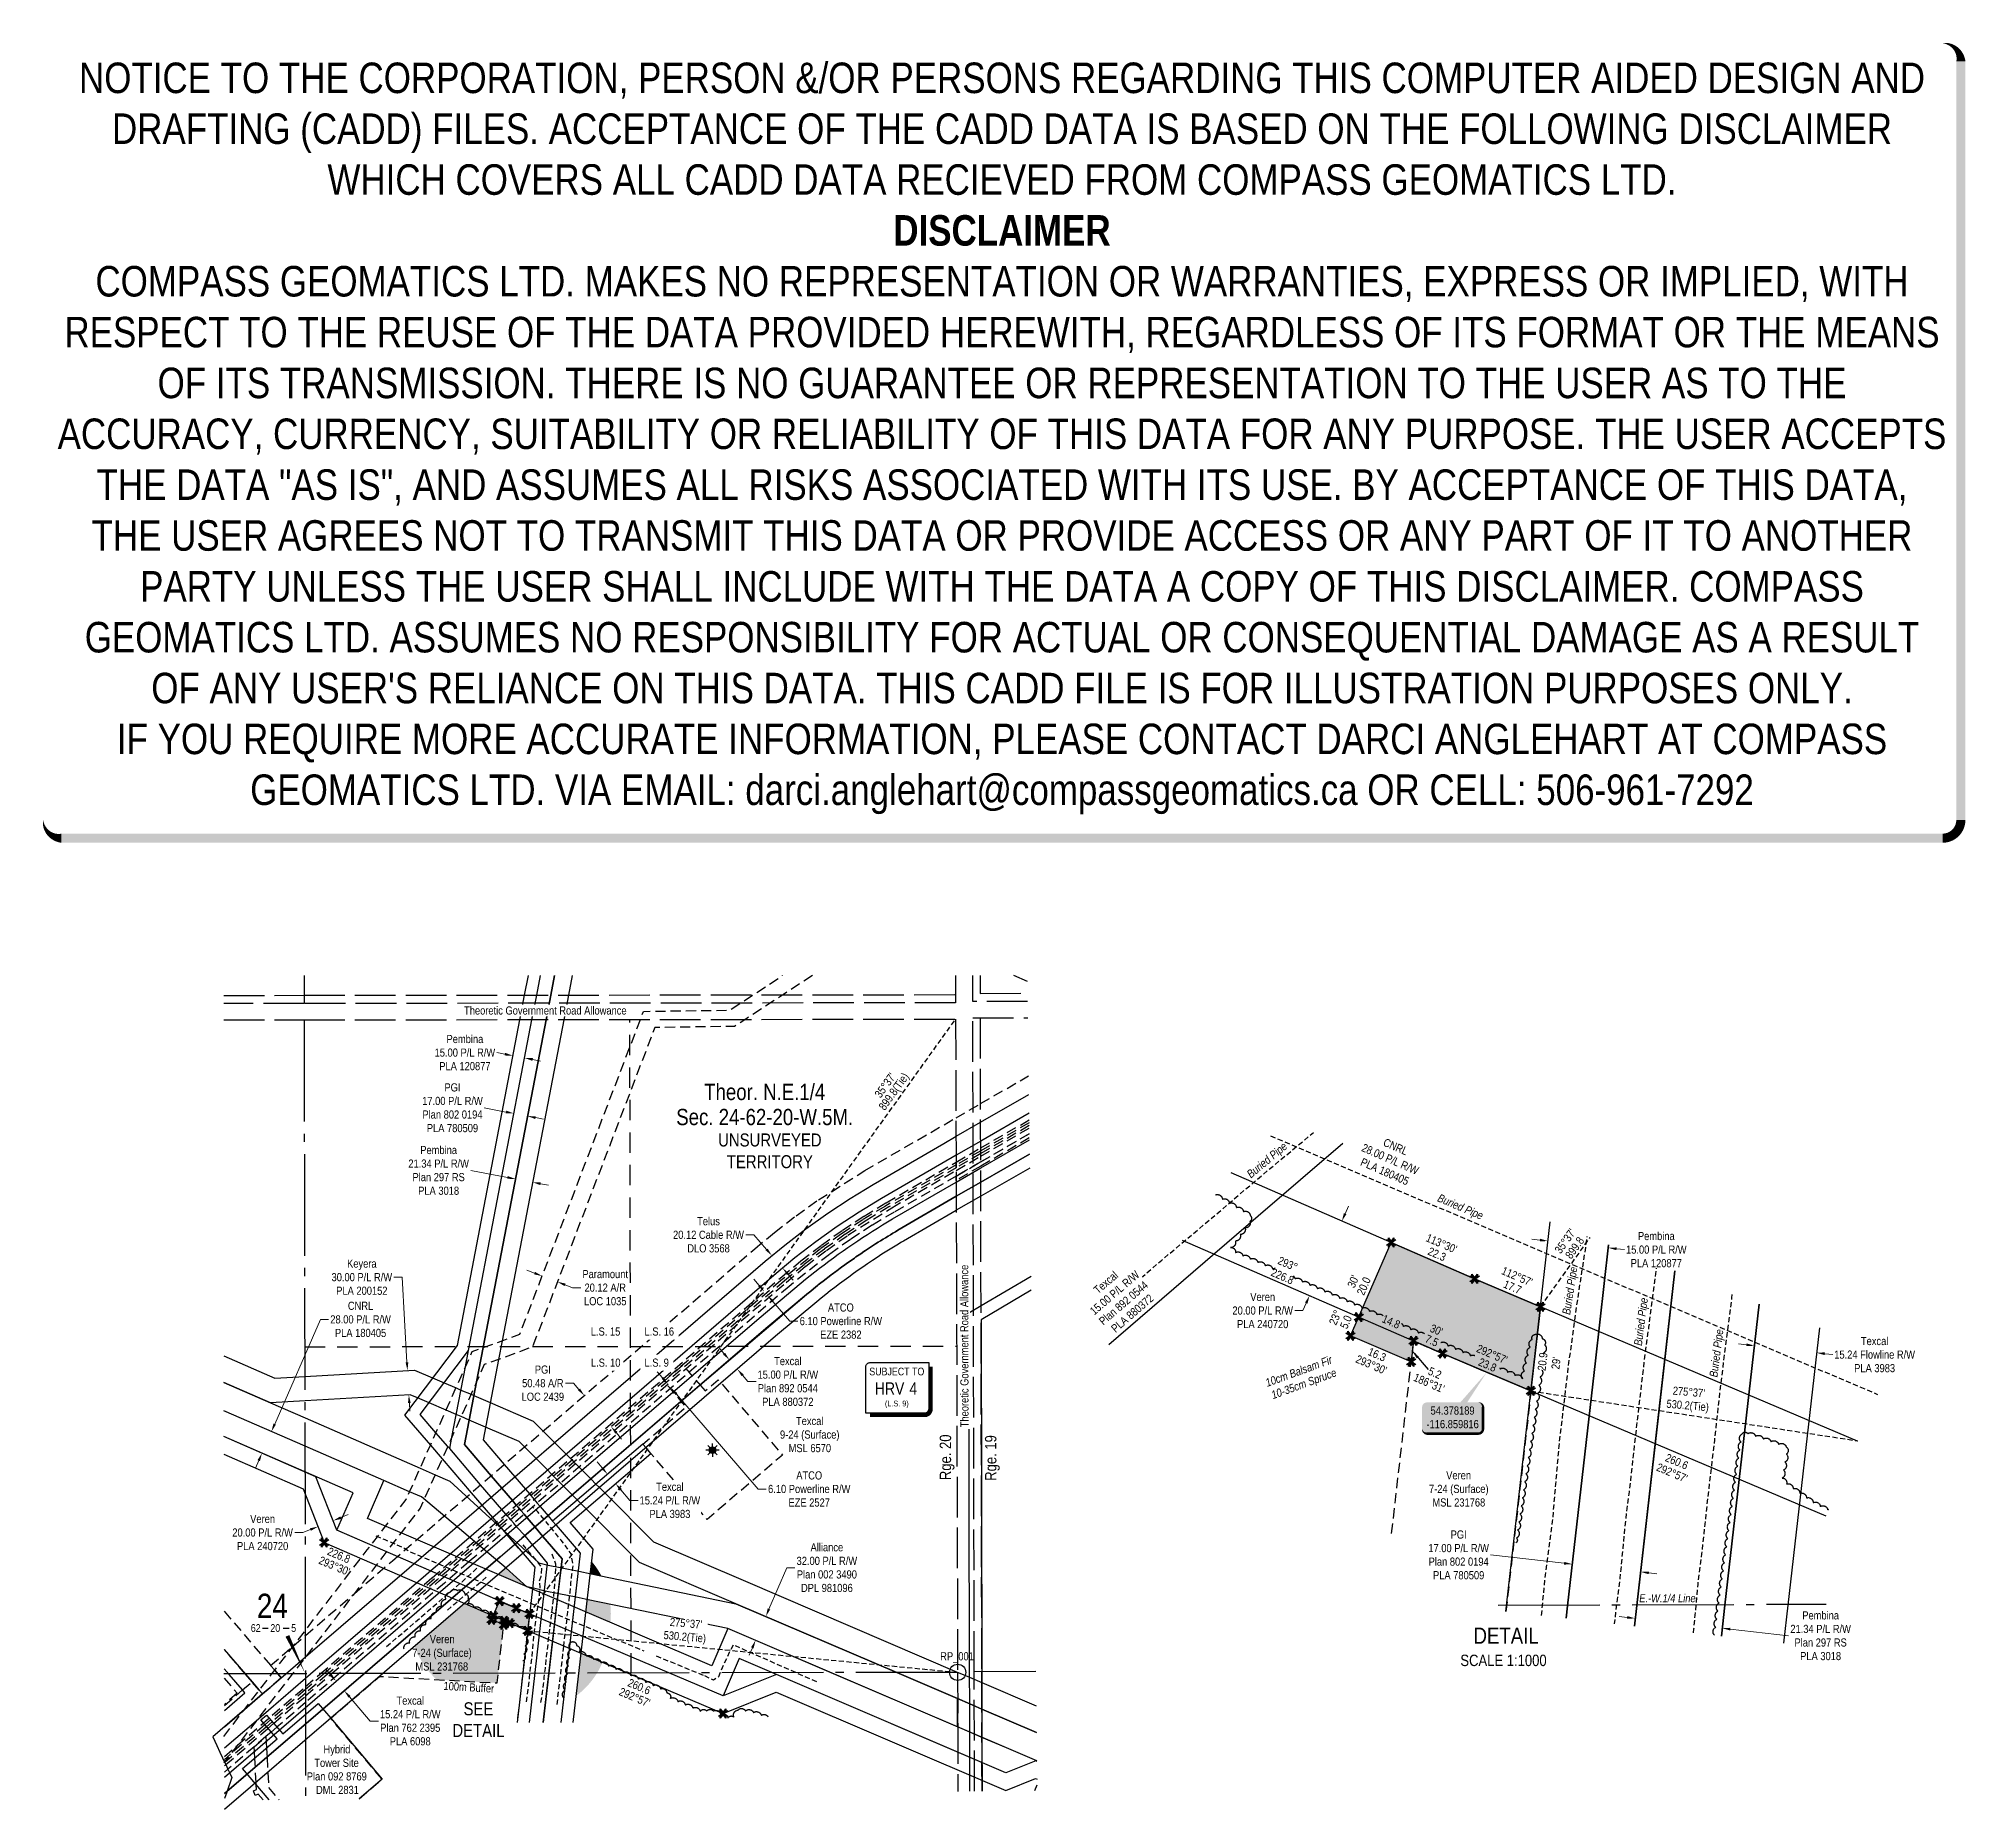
# Model space of a CAD drawing. Extents: x 508514 to 510883, y 6025384 to 6027561.
import ezdxf
from ezdxf.enums import TextEntityAlignment as Align

# ---------------------------------------------------------------- set-up
doc = ezdxf.new("R2010")
doc.units = 0
doc.header["$LTSCALE"] = 5
doc.header["$PDSIZE"] = 0.5
for name, pattern in [('0', [1, 1, 0]), ('foc-ACCESSROAD', [3.75, 2.5, -1.25]), ('foc-FLOWLINE', [3.75, 2.5, -1.25]), ('foc-LSD', [8, 5, -3]), ('foc-QUARTERLINE', [33, 25, -3, 2, -3]), ('foc-TIELINE', [1.875, 1.25, -0.625]), ('foc-UNSURVEYED', [12.5, 10, -2.5]), ('UG_PIPE', [1.875, 1.25, -0.625])]:
    doc.linetypes.add(name, pattern=pattern)
doc.layers.get('Defpoints').update_dxf_attribs({"color": 9})
for name, color, linetype in [('10', 1, 'Continuous'), ('35', 37, 'Continuous'), ('9', 3, 'Continuous'), ('AS-PIPE-UG', 44, 'UG_PIPE'), ('AS-PIPE-UG-T', 44, 'Continuous'), ('C-RW', 13, 'Continuous'), ('C-SYMBOL', 7, 'Continuous'), ('C-WS', 13, 'foc-ACCESSROAD'), ('CG-NOTES', 7, 'Continuous'), ('CTW', 7, 'Continuous'), ('D-TXT', 6, 'Continuous'), ('DETAIL-T', 7, 'Continuous'), ('F-AR', 190, 'foc-ACCESSROAD'), ('F-EZE', 190, 'foc-FLOWLINE'), ('F-RW', 190, 'Continuous'), ('F-WS', 190, 'foc-ACCESSROAD'), ('F-WS-S', 8, 'Continuous'), ('L-BD', 7, 'Continuous'), ('L-BD1', 253, 'Continuous'), ('L-MON', 1, 'Continuous'), ('L-QSEC', 8, 'foc-QUARTERLINE'), ('L-ROAD-T', 7, 'Continuous'), ('L-SECLBL', 7, 'Continuous'), ('L-SECQ', 8, 'foc-QUARTERLINE'), ('L-SECTION-LSD', 7, 'foc-LSD'), ('L-TIE', 7, 'foc-TIELINE'), ('L-UNS-T', 3, 'Continuous'), ('L-USEC', 7, 'foc-UNSURVEYED'), ('P-BUFFER-H 30m', 51, 'Continuous'), ('P-BUFFER-T', 40, 'Continuous'), ('P-PROPOSED', 10, 'Continuous'), ('P-PROPOSED-H', 21, 'Continuous'), ('T-BUSH', 110, '0'), ('T-BUSH-T', 110, 'Continuous')]:
    doc.layers.add(name, color=color, linetype=linetype)
for name, color, linetype, lineweight in [('C-AR-T', 13, 'Continuous', 9), ('C-WS-T', 13, 'Continuous', 9), ('F-AR-T', 190, 'Continuous', 9), ('F-EZE-T', 190, 'Continuous', 9), ('F-FLOWLINE-T', 190, 'Continuous', 9), ('F-RW-T', 190, 'Continuous', 9), ('F-WS-T', 190, 'Continuous', 9)]:
    doc.layers.add(name, color=color, linetype=linetype, lineweight=lineweight)
doc.layers.add('DISCLAIMER', color=7, linetype='Continuous', plot=False)
doc.styles.add('100L', font='ARIALN.TTF', dxfattribs={"height": 11})
doc.styles.add('175L', font='ARIALN.TTF', dxfattribs={"height": 20})
doc.styles.add('80', font='ARIALN.TTF', dxfattribs={"height": 10})
doc.styles.add('80CG', font='ARIALN.TTF', dxfattribs={"height": 10})
doc.styles.add('80L', font='ARIALN.TTF', dxfattribs={"height": 10})
doc.styles.add('80LS', font='ARIALNI.TTF', dxfattribs={"height": 10})
doc.styles.add('HRV', font='ARIALN.TTF', dxfattribs={"height": 3})
doc.styles.add('SIMPLEX', font='ARIALN.TTF')
doc.styles.get("Standard").update_dxf_attribs({"font": 'ARIALN.TTF'})
doc.dimstyles.new('Compass 5 000', dxfattribs={"dimscale": 5, "dimtxt": 9, "dimasz": 2, "dimexe": 0.2, "dimexo": 0.0625, "dimgap": 0.5, "dimtad": 0, "dimtih": 1, "dimtoh": 1, "dimzin": 0, "dimdsep": 46, "dimtxsty": '80CG', "dimcen": 0.1, "dimse1": 1, "dimse2": 1, "dimclrd": 256, "dimclrt": 256, "dimaunit": 1, "dimadec": 4, "dimazin": 0, "dimtfac": 0.06, "dimtofl": 0, "dimtmove": 0, "dimatfit": 1, "dimfxl": 0.2, "dimtolj": 1, "dimtzin": 0, "dimlwd": -1, "dimarcsym": 0})

msp = doc.modelspace()

# ---------------------------------------------------------------- texts
at = {"layer": '35', "color": 3, "style": '80'}
msp.add_attdef('RP_001', (509622.194, 6025567.689), 'RP', height=10, dxfattribs=at)
at = {"layer": 'AS-PIPE-UG-T', "char_height": 9.99467, "attachment_point": 1, "style": '80L'}
for insert, rotation in [((509997.921, 6026167.648), 39.76468), ((510236.586, 6026141.558), 336.9335), ((510386.753, 6025993.636), 81.205727), ((510474.94, 6025955.294), 82.712841), ((510567.743, 6025916.582), 82.746135)]:
    msp.add_mtext_dynamic_manual_height_columns('{\\fArial Narrow|b0|i1|c0|p34;Buried Pipe}', width=64.23699, gutter_width=49.973, heights=[0], dxfattribs=dict(at, insert=insert, rotation=rotation))
at = {"layer": 'C-SYMBOL', "color": 3, "style": '175L'}
msp.add_text('Theor. N.E.1/4', height=19.97861, dxfattribs=at).set_placement((509406.479, 6026250.505), align=Align.BOTTOM_CENTER)
at = {"layer": 'C-WS-T', "style": '80L'}
for s, p in [('Veren', (508994.723, 6025588.775)), ('7-24 (Surface)', (508973.13, 6025571.949)), ('MSL 231768', (508977, 6025555.123))]:
    msp.add_text(s, height=9.9893, dxfattribs=at).set_placement(p)
at = {"layer": 'D-TXT', "color": 3, "insert": (509677.287, 6025788.408), "char_height": 13.985, "attachment_point": 1, "rotation": 90, "style": '80L'}
msp.add_mtext_dynamic_manual_height_columns('Rge. 19', width=63.86109, gutter_width=47.5, heights=[18.173], dxfattribs=at)
at = {"layer": 'DETAIL-T', "color": 3, "insert": (510314.746, 6025584.215), "char_height": 19.98934, "width": 223.73866, "attachment_point": 5, "style": '80CG'}
msp.add_mtext(' DETAIL\\P{\\H0.70037x;SCALE 1:1000}', dxfattribs=at)
at = {"layer": 'F-RW-T', "insert": (510175.447, 6026183.801), "char_height": 9.99467, "width": 74.03963, "attachment_point": 5, "rotation": 336.443166, "style": '80CG'}
msp.add_mtext('\\A1;CNRL\\P28.00 P/L R/W\\PPLA 180405', dxfattribs=at)
at = {"layer": 'F-RW-T', "insert": (508909.636, 6025986.819), "char_height": 9.99465, "attachment_point": 5, "style": '80CG'}
msp.add_mtext('\\A1;CNRL\\P28.00 P/L R/W\\PPLA 180405', dxfattribs=at)
at = {"layer": 'F-RW-T', "insert": (508842.994, 6025463.355), "char_height": 9.9893, "attachment_point": 1, "style": '80L'}
msp.add_mtext_dynamic_manual_height_columns('\\pi21.046;Hybrid\\P\\pi9.7659;Tower Site\\P\\pi0.50909;Plan 092 8769\\P\\pi11.81;DML 2831', width=73.43723, gutter_width=50, heights=[0], dxfattribs=at)
at = {"layer": 'L-BD', "style": '80L'}
for s, rotation, p in [("35°37'", 54.3812, (509554.559, 6026274.682)), ('899.8(Tie)', 54.3812, (509566.137, 6026266.388)), ("35°37'", 54.3812, (510390.601, 6026083.147)), ('899.8', 54.3812, (510402.179, 6026074.853)), ('226.8', 337.0481, (508882.977, 6025696.897)), ("293°30'", 337.0481, (508877.423, 6025683.782)), ('260.6', 337.0481, (509252.183, 6025535.412)), ("292°57'", 337.0481, (509246.629, 6025522.298))]:
    msp.add_text(s, height=9.9947, rotation=rotation, dxfattribs=at).set_placement(p, align=Align.MIDDLE)
at = {"layer": 'L-BD'}
for s, rotation, p in [("113°30'", 336.748769, (510238.56, 6026080.117)), ('22.3', 336.748769, (510232.938, 6026067.031)), ("30'", 66.497072, (510129.872, 6026033.468)), ('20.0', 66.497072, (510142.933, 6026027.788)), ("112°57'", 336.748769, (510331.47, 6026039.722)), ('17.7', 336.748769, (510325.848, 6026026.636)), ('23°', 66.497072, (510107.937, 6025989.285)), ('5.0', 66.497072, (510120.998, 6025983.605)), ('14.8', 336.748769, (510176.612, 6025984.002)), ('7.5', 336.748769, (510226.65, 6025960.769)), ("30'", 336.748769, (510232.272, 6025973.855)), ("293°30' ", 336.753925, (510153.664, 6025930.529)), ('16.3', 336.753925, (510159.285, 6025943.615)), ("292°57'", 336.748769, (510300.675, 6025944.012)), ("186°31' ", 336.753925, (510224.765, 6025907.913)), ('5.2', 336.753925, (510230.387, 6025920.999)), ('23.8', 336.748769, (510295.053, 6025930.926))]:
    msp.add_text(s, height=9.9947, rotation=rotation, dxfattribs=at).set_placement(p, align=Align.MIDDLE_CENTER)
at = {"layer": 'L-BD1', "style": '80L'}
for s, p in [("292°57'", (510521.899, 6025798.264)), ('260.6', (510527.745, 6025812.069))]:
    msp.add_text(s, height=9.9947, rotation=337.0481, dxfattribs=at).set_placement(p, align=Align.MIDDLE)
at = {"layer": 'L-QSEC', "insert": (510481.574, 6025648.918), "char_height": 9.99467, "attachment_point": 1, "rotation": 0.156572, "style": '80L'}
msp.add_mtext_dynamic_manual_height_columns('{\\fArial Narrow|b0|i1|c0|p34;E.-W.1/4 Line}', width=69.18315, gutter_width=49.973, heights=[0], dxfattribs=at)
at = {"layer": 'L-UNS-T', "color": 3, "insert": (509412.807, 6026193.951), "char_height": 15.99144, "attachment_point": 5, "style": '80L'}
msp.add_mtext_dynamic_manual_height_columns('UNSURVEYED TERRITORY', width=126.41375, gutter_width=47.5, heights=[0], dxfattribs=at)
at = {"layer": 'P-BUFFER-T', "insert": (509011.246, 6025541.397), "char_height": 9.98937, "attachment_point": 1, "rotation": 356.802234, "style": '80L'}
msp.add_mtext_dynamic_manual_height_columns('\\pi0.67993;100m Buffer', width=62.63165, gutter_width=49.974, heights=[0], dxfattribs=at)
at = {"layer": 'T-BUSH-T', "insert": (510015.884, 6025911.391), "char_height": 9.98933, "attachment_point": 1, "rotation": 20, "style": '80LS'}
msp.add_mtext_dynamic_manual_height_columns('\\pi5.3757;10cm Balsam Fir\\P\\pi6.96;10-35cm Spruce', width=95.89929, gutter_width=49.973, heights=[0], dxfattribs=at)

# ---------------------------------------------------------------- blocks, each defined once
blk = doc.blocks.new('L-SECLBL')
at = {"layer": '9', "color": 7}
for p, q in [((-5.1, -27.8), (-12.3, -27.8)), ((20.7, -27.8), (13.5, -27.8))]:
    blk.add_line(p, q, dxfattribs=at)
at = {"layer": '10', "color": 2, "style": 'SIMPLEX'}
blk.add_attdef('SEC', text='', height=30, dxfattribs=at).set_placement((0, 0), align=Align.MIDDLE)
at = {"layer": '10', "color": 5, "style": '80L'}
blk.add_attdef('TWP', text='', height=9.5, dxfattribs=at).set_placement((-14.4, -27.4), align=Align.MIDDLE_RIGHT)
blk.add_attdef('RGE', text='', height=9.5, dxfattribs=at).set_placement((3.6, -27.4), align=Align.MIDDLE_CENTER)
blk.add_attdef('MER', text='', height=9.5, dxfattribs=at).set_placement((23.2, -27.4), align=Align.MIDDLE_LEFT)
blk = doc.blocks.new('HRV')
blk.add_lwpolyline([(-35.1, 31.6), (37.2, 31.6), (37.2, -25.5, -0.414214), (32.2, -30.5), (-40.1, -30.5), (-40.1, 26.6, -0.414214)], format="xyb", close=True)
at = {"const_width": 5, "flags": 128}
blk.add_lwpolyline([(-35.1, -33), (32.2, -33, 0.414214), (39.7, -25.5), (39.7, 26.6)], format="xyb", dxfattribs=at)
at = {"style": '80L'}
blk.add_text('SUBJECT TO', height=9.5, dxfattribs=at).set_placement((-2, 13.1), align=Align.BOTTOM_CENTER)
blk.add_attdef('(N.W.1/4 00)', text='', height=7.12, dxfattribs=at).set_placement((-2, -24.4), align=Align.BOTTOM_CENTER)
at = {"layer": 'CTW', "color": 3, "style": 'HRV'}
blk.add_text('HRV', height=15, dxfattribs=at).set_placement((-10.9, -0.2), align=Align.MIDDLE_CENTER)
blk.add_attdef('0', text='', height=15, dxfattribs=at).set_placement((18.3, -0.2), align=Align.MIDDLE_CENTER)
blk = doc.blocks.new('*D21')
at = {"layer": 'C-AR-T', "transparency": 16777216}
for p, q in [((508848, 6025728.4), (508838.7, 6025724.8)), ((508885.2, 6025743.1), (508894.5, 6025746.8)), ((508838.7, 6025724.8), (508828.7, 6025724.8))]:
    blk.add_line(p, q, dxfattribs=at)
for points in [[(508847.4, 6025730), (508848.6, 6025726.9), (508857.3, 6025732.1)], [(508884.6, 6025744.6), (508885.8, 6025741.5), (508875.9, 6025739.4)]]:
    blk.add_solid(points, dxfattribs=at)
at = {"layer": 'Defpoints', "color": 0, "transparency": 16777216}
for p in [(508869.8, 6025754.8), (508851.2, 6025747.5), (508875.9, 6025739.4)]:
    blk.add_point(p, dxfattribs=at)
at = {"layer": 'C-AR-T', "transparency": 16777216, "insert": (508789.2, 6025724.8), "char_height": 10, "attachment_point": 5, "style": '80CG'}
blk.add_mtext('\\A1;Veren\\P20.00 P/L R/W\\PPLA 240720', dxfattribs=at)
blk = doc.blocks.new('*D22')
at = {"layer": 'Defpoints', "color": 0, "transparency": 16777216}
for p in [(509147.6, 6026078.6), (509166.4, 6026071.5), (509151.7, 6026033)]:
    blk.add_point(p, dxfattribs=at)
at = {"layer": 'F-AR-T', "transparency": 16777216}
for p, q in [((509123.6, 6026043.7), (509114.2, 6026047.3)), ((509161, 6026029.4), (509170.3, 6026025.8)), ((509170.3, 6026025.8), (509180.3, 6026025.8))]:
    blk.add_line(p, q, dxfattribs=at)
for points in [[(509124.1, 6026045.3), (509123, 6026042.2), (509132.9, 6026040.1)], [(509161.6, 6026030.9), (509160.4, 6026027.8), (509151.7, 6026033)]]:
    blk.add_solid(points, dxfattribs=at)
at = {"layer": 'F-AR-T', "transparency": 16777216, "insert": (509210.4, 6026025.8), "char_height": 10, "attachment_point": 5, "style": '80CG'}
blk.add_mtext('\\A1;Paramount\\P20.12 A/R\\PLOC 1035', dxfattribs=at)
blk = doc.blocks.new('*D23')
at = {"layer": 'Defpoints', "color": 0, "transparency": 16777216}
for p in [(509410, 6026016.3), (508967.3, 6025643.3), (508971.2, 6025638.7)]:
    blk.add_point(p, dxfattribs=at)
at = {"layer": 'F-EZE-T', "transparency": 16777216}
for p, q in [((509399.5, 6026028.5), (509393, 6026036.1)), ((509416.5, 6026008.8), (509437.2, 6025984.7)), ((509437.2, 6025984.7), (509447.2, 6025984.7))]:
    blk.add_line(p, q, dxfattribs=at)
for points in [[(509400.8, 6026029.6), (509398.3, 6026027.4), (509406.1, 6026020.9)], [(509417.8, 6026009.8), (509415.3, 6026007.7), (509410, 6026016.3)]]:
    blk.add_solid(points, dxfattribs=at)
at = {"layer": 'F-EZE-T', "transparency": 16777216, "insert": (509500.1, 6025984.7), "char_height": 10, "attachment_point": 5, "style": '80CG'}
blk.add_mtext('\\A1;ATCO\\P6.10 Powerline R/W\\PEZE 2382', dxfattribs=at)
blk = doc.blocks.new('*D24')
at = {"layer": 'Defpoints', "color": 0, "transparency": 16777216}
for p in [(509291.4, 6025902.6), (508960.4, 6025625.8), (508964.3, 6025621.1)]:
    blk.add_point(p, dxfattribs=at)
at = {"layer": 'F-EZE-T', "transparency": 16777216}
for p, q in [((509280.9, 6025914.8), (509274.4, 6025922.4)), ((509297.9, 6025895), (509398.4, 6025778.3)), ((509398.4, 6025778.3), (509408.4, 6025778.3))]:
    blk.add_line(p, q, dxfattribs=at)
for points in [[(509282.2, 6025915.9), (509279.6, 6025913.7), (509287.4, 6025907.2)], [(509299.2, 6025896.1), (509296.7, 6025894), (509291.4, 6025902.6)]]:
    blk.add_solid(points, dxfattribs=at)
at = {"layer": 'F-EZE-T', "transparency": 16777216, "insert": (509461.2, 6025778.3), "char_height": 10, "attachment_point": 5, "style": '80CG', "bg_fill": 3, "box_fill_scale": 1.1, "bg_fill_color": 256, "bg_fill_true_color": 13158600, "bg_fill_transparency": 0}
blk.add_mtext('\\A1;ATCO\\P6.10 Powerline R/W\\PEZE 2527', dxfattribs=at)
blk = doc.blocks.new('*D25')
at = {"layer": 'Defpoints', "color": 0, "transparency": 16777216}
for p in [(509395.2, 6025592.3), (509554.4, 6025558.8), (509541.8, 6025529.5)]:
    blk.add_point(p, dxfattribs=at)
at = {"layer": 'F-RW-T', "transparency": 16777216}
for p, q in [((509411.7, 6025630.8), (509433.5, 6025681.6)), ((509433.5, 6025681.6), (509443.5, 6025681.6)), ((509391.3, 6025583.1), (509387.3, 6025573.9))]:
    blk.add_line(p, q, dxfattribs=at)
for points in [[(509410.2, 6025631.5), (509413.2, 6025630.2), (509407.8, 6025621.6)], [(509389.7, 6025583.7), (509392.8, 6025582.4), (509395.2, 6025592.3)]]:
    blk.add_solid(points, dxfattribs=at)
at = {"layer": 'F-RW-T', "transparency": 16777216, "insert": (509482.9, 6025681.6), "char_height": 10, "attachment_point": 5, "style": '80CG'}
blk.add_mtext('\\A1;Alliance\\P32.00 P/L R/W\\PPlan 002 3490\\PDPL 981096', dxfattribs=at)
blk = doc.blocks.new('*D26')
at = {"layer": 'Defpoints', "color": 0, "transparency": 16777216}
for p in [(508968.3, 6025618.2), (508978.2, 6025606.6), (508889.5, 6025530.4)]:
    blk.add_point(p, dxfattribs=at)
at = {"layer": 'F-RW-T', "transparency": 16777216}
for p, q in [((508873.1, 6025549.6), (508866.6, 6025557.2)), ((508896, 6025522.8), (508921.6, 6025493.1)), ((508921.6, 6025493.1), (508931.6, 6025493.1))]:
    blk.add_line(p, q, dxfattribs=at)
for points in [[(508874.3, 6025550.7), (508871.8, 6025548.5), (508879.6, 6025542)], [(508897.3, 6025523.9), (508894.8, 6025521.8), (508889.5, 6025530.4)]]:
    blk.add_solid(points, dxfattribs=at)
at = {"layer": 'F-RW-T', "transparency": 16777216, "insert": (508970.7, 6025493.1), "char_height": 10, "attachment_point": 5, "style": '80CG'}
blk.add_mtext('\\A1;Texcal\\P15.24 P/L R/W\\PPlan 762 2395\\PPLA 6098', dxfattribs=at)
blk = doc.blocks.new('*D27')
at = {"layer": 'Defpoints', "color": 0, "transparency": 16777216}
for p in [(508861.8, 6025917.9), (508967.3, 6025924), (508863.5, 6025888)]:
    blk.add_point(p, dxfattribs=at)
at = {"layer": 'F-RW-T', "transparency": 16777216}
for p, q in [((508960.7, 6026038.7), (508950.7, 6026038.7)), ((508966.7, 6025934), (508960.7, 6026038.7)), ((508969.6, 6025884.1), (508970.1, 6025874.1))]:
    blk.add_line(p, q, dxfattribs=at)
for points in [[(508968.3, 6025934.1), (508965, 6025933.9), (508967.3, 6025924)], [(508971.2, 6025884.2), (508967.9, 6025884), (508969, 6025894.1)]]:
    blk.add_solid(points, dxfattribs=at)
at = {"layer": 'F-RW-T', "transparency": 16777216, "insert": (508911.2, 6026038.7), "char_height": 10, "attachment_point": 5, "style": '80CG'}
blk.add_mtext('\\A1;Keyera\\P30.00 P/L R/W\\PPLA 200152', dxfattribs=at)
blk = doc.blocks.new('*D28')
at = {"layer": 'Defpoints', "color": 0, "transparency": 16777216}
for p in [(509388.4, 6026042.2), (509428.4, 6026050.1), (509401.6, 6026027)]:
    blk.add_point(p, dxfattribs=at)
at = {"layer": 'F-RW-T', "transparency": 16777216}
for p, q in [((509393.3, 6026090.8), (509383.3, 6026090.8)), ((509408.8, 6026072.9), (509393.3, 6026090.8)), ((509434.9, 6026042.5), (509441.5, 6026034.9))]:
    blk.add_line(p, q, dxfattribs=at)
for points in [[(509410, 6026074), (509407.5, 6026071.8), (509415.3, 6026065.3)], [(509436.2, 6026043.6), (509433.7, 6026041.4), (509428.4, 6026050.1)]]:
    blk.add_solid(points, dxfattribs=at)
at = {"layer": 'F-RW-T', "transparency": 16777216, "insert": (509337.4, 6026090.8), "char_height": 10, "attachment_point": 5, "style": '80CG'}
blk.add_mtext('\\A1;Telus\\P20.12 Cable R/W\\PDLO 3568', dxfattribs=at)
blk = doc.blocks.new('*D29')
at = {"layer": 'Defpoints', "color": 0, "transparency": 16777216}
for p in [(509111.4, 6026308.2), (509091.9, 6026286.1), (509106.6, 6026283.3)]:
    blk.add_point(p, dxfattribs=at)
at = {"layer": 'F-RW-T', "transparency": 16777216}
for p, q in [((509086.8, 6026312.9), (509077, 6026314.8)), ((509121.2, 6026306.4), (509131, 6026304.5))]:
    blk.add_line(p, q, dxfattribs=at)
for points in [[(509087.2, 6026314.6), (509086.5, 6026311.3), (509096.7, 6026311.1)], [(509121.5, 6026308), (509120.9, 6026304.7), (509111.4, 6026308.2)]]:
    blk.add_solid(points, dxfattribs=at)
at = {"layer": 'F-RW-T', "transparency": 16777216, "insert": (509037.9, 6026314.8), "char_height": 10, "attachment_point": 5, "style": '80CG'}
blk.add_mtext('\\A1;Pembina\\P15.00 P/L R/W\\PPLA 120877', dxfattribs=at)
blk = doc.blocks.new('*D30')
at = {"layer": 'Defpoints', "color": 0, "transparency": 16777216}
for p in [(509114.9, 6026236.8), (509094.1, 6026218.1), (509110.7, 6026214.9)]:
    blk.add_point(p, dxfattribs=at)
at = {"layer": 'F-RW-T', "transparency": 16777216}
for p, q in [((509088.4, 6026241.8), (509061.7, 6026247)), ((509124.8, 6026234.9), (509134.6, 6026233))]:
    blk.add_line(p, q, dxfattribs=at)
for points in [[(509088.8, 6026243.5), (509088.1, 6026240.2), (509098.3, 6026240)], [(509125.1, 6026236.5), (509124.4, 6026233.2), (509114.9, 6026236.8)]]:
    blk.add_solid(points, dxfattribs=at)
at = {"layer": 'F-RW-T', "transparency": 16777216, "insert": (509022.6, 6026247), "char_height": 10, "attachment_point": 5, "style": '80CG'}
blk.add_mtext('\\A1;PGI\\P17.00 P/L R/W\\PPlan 802 0194\\PPLA 780509', dxfattribs=at)
blk = doc.blocks.new('*D31')
at = {"layer": 'Defpoints', "color": 0, "transparency": 16777216}
for p in [(509121.1, 6026155.5), (509093.8, 6026126.5), (509114.7, 6026122.5)]:
    blk.add_point(p, dxfattribs=at)
at = {"layer": 'F-RW-T', "transparency": 16777216}
for p, q in [((509090.3, 6026161.4), (509045.1, 6026170)), ((509130.9, 6026153.6), (509140.7, 6026151.7))]:
    blk.add_line(p, q, dxfattribs=at)
for points in [[(509090.6, 6026163), (509090, 6026159.7), (509100.1, 6026159.5)], [(509131.2, 6026155.2), (509130.6, 6026151.9), (509121.1, 6026155.5)]]:
    blk.add_solid(points, dxfattribs=at)
at = {"layer": 'F-RW-T', "transparency": 16777216, "insert": (509005.6, 6026170), "char_height": 10, "attachment_point": 5, "style": '80CG'}
blk.add_mtext('\\A1;Pembina\\P21.34 P/L R/W\\PPlan 297 RS\\PPLA 3018', dxfattribs=at)
blk = doc.blocks.new('*D32')
at = {"layer": 'Defpoints', "color": 0, "transparency": 16777216}
for p in [(509364.1, 6025937.9), (509372.8, 6025925.7), (509373.8, 6025926.6)]:
    blk.add_point(p, dxfattribs=at)
at = {"layer": 'F-RW-T', "transparency": 16777216}
for p, q in [((509356.5, 6025944.7), (509350, 6025952.2)), ((509379.3, 6025918.1), (509385.8, 6025910.5)), ((509385.8, 6025910.5), (509395.8, 6025910.5))]:
    blk.add_line(p, q, dxfattribs=at)
for points in [[(509357.8, 6025945.7), (509355.3, 6025943.6), (509363.1, 6025937.1)], [(509380.6, 6025919.2), (509378.1, 6025917), (509372.8, 6025925.7)]]:
    blk.add_solid(points, dxfattribs=at)
at = {"layer": 'F-RW-T', "transparency": 16777216, "insert": (509434.9, 6025910.5), "char_height": 10, "attachment_point": 5, "style": '80CG', "bg_fill": 3, "box_fill_scale": 1.1, "bg_fill_color": 256, "bg_fill_true_color": 13158600, "bg_fill_transparency": 0}
blk.add_mtext('\\A1;Texcal\\P15.00 P/L R/W\\PPlan 892 0544\\PPLA 880372', dxfattribs=at)
blk = doc.blocks.new('*D33')
at = {"layer": 'Defpoints', "color": 0, "transparency": 16777216}
for p in [(509250.4, 6025828.2), (509260.3, 6025816.7), (509223.1, 6025785)]:
    blk.add_point(p, dxfattribs=at)
at = {"layer": 'F-RW-T', "transparency": 16777216}
for p, q in [((509206.7, 6025804.2), (509200.3, 6025811.8)), ((509229.6, 6025777.4), (509240.8, 6025764.3)), ((509240.8, 6025764.3), (509250.8, 6025764.3))]:
    blk.add_line(p, q, dxfattribs=at)
for points in [[(509208, 6025805.2), (509205.5, 6025803.1), (509213.2, 6025796.6)], [(509230.9, 6025778.4), (509228.3, 6025776.3), (509223.1, 6025785)]]:
    blk.add_solid(points, dxfattribs=at)
at = {"layer": 'F-RW-T', "transparency": 16777216, "insert": (509289.9, 6025764.3), "char_height": 10, "attachment_point": 5, "style": '80CG', "bg_fill": 3, "box_fill_scale": 1.1, "bg_fill_color": 256, "bg_fill_true_color": 13158600, "bg_fill_transparency": 0}
blk.add_mtext('\\A1;Texcal\\P15.24 P/L R/W\\PPLA 3983', dxfattribs=at)
blk = doc.blocks.new('*D34')
at = {"layer": 'Defpoints', "color": 0, "transparency": 16777216}
for p in [(509285.1, 6025979.7), (509318, 6025941.4), (509217.6, 6025855)]:
    blk.add_point(p, dxfattribs=at)
at = {"layer": 'F-WS-T', "transparency": 16777216}
for p, q in [((509171.6, 6025908.4), (509161.6, 6025908.4)), ((509178.1, 6025900.8), (509171.6, 6025908.4)), ((509224.1, 6025847.4), (509230.6, 6025839.8))]:
    blk.add_line(p, q, dxfattribs=at)
for points in [[(509179.4, 6025901.9), (509176.9, 6025899.7), (509184.7, 6025893.2)], [(509225.4, 6025848.5), (509222.8, 6025846.3), (509217.6, 6025855)]]:
    blk.add_solid(points, dxfattribs=at)
at = {"layer": 'F-WS-T', "transparency": 16777216, "insert": (509133.7, 6025908.4), "char_height": 10, "attachment_point": 5, "style": '80CG'}
blk.add_mtext('\\A1;PGI\\P50.48 A/R\\PLOC 2439', dxfattribs=at)
blk = doc.blocks.new('GAS')
h = blk.add_hatch(color=255)
h.dxf.hatch_style = 1
edge = h.paths.add_edge_path()
edge.add_arc((0, 0), 0.9, 0, 360)
for p, q in [((-0.81, 0), (-1.62, 0)), ((-0.57, 0.57), (-1.14, 1.14)), ((0, 0.81), (0, 1.62)), ((0.57, 0.57), (1.14, 1.14)), ((1.62, 0), (0.81, 0)), ((-0.57, -0.57), (-1.14, -1.14)), ((0, -0.81), (0, -1.62)), ((1.14, -1.14), (0.57, -0.57))]:
    blk.add_line(p, q)
blk.add_circle((0, 0), 0.8)
blk = doc.blocks.new('TEMP')
h = blk.add_hatch(color=255)
h.dxf.hatch_style = 1
h.paths.add_polyline_path([(0, 0.25), (-0.67, 1.15), (-0.67, 0.67), (-1.15, 0.67), (-0.25, 0), (-1.15, -0.67), (-0.67, -0.67), (-0.67, -1.15), (0, -0.25), (0.67, -1.15), (0.67, -0.67), (1.15, -0.67), (0.25, 0), (1.15, 0.67), (0.67, 0.67), (0.67, 1.15)])
h.paths.add_polyline_path([(0.57, 0.85), (0.57, 0.57), (0.85, 0.57), (0.08, 0), (0.85, -0.57), (0.57, -0.57), (0.57, -0.85), (0, -0.08), (-0.57, -0.85), (-0.57, -0.57), (-0.85, -0.57), (-0.08, 0), (-0.85, 0.57), (-0.57, 0.57), (-0.57, 0.85), (0, 0.08)], flags=16)
h = blk.add_hatch(color=1)
h.dxf.hatch_style = 1
h.paths.add_polyline_path([(0, 0.08), (-0.57, 0.85), (-0.57, 0.57), (-0.85, 0.57), (-0.08, 0), (-0.85, -0.57), (-0.57, -0.57), (-0.57, -0.85), (0, -0.08), (0.57, -0.85), (0.57, -0.57), (0.85, -0.57), (0.08, 0), (0.85, 0.57), (0.57, 0.57), (0.57, 0.85)])
at = {"color": 1}
for p, q in [((-0.08, 0), (0.08, 0)), ((0, 0.08), (0, -0.08))]:
    blk.add_line(p, q, dxfattribs=at)
at = {"color": 255, "flags": 128}
blk.add_lwpolyline([(-0.25, 0), (-1.15, 0.67), (-0.67, 0.67), (-0.67, 1.15), (0, 0.25), (0.67, 1.15), (0.67, 0.67), (1.15, 0.67), (0.25, 0), (1.15, -0.67), (0.67, -0.67), (0.67, -1.15), (0, -0.25), (-0.67, -1.15), (-0.67, -0.67), (-1.15, -0.67)], close=True, dxfattribs=at)
at = {"color": 1, "flags": 128}
blk.add_lwpolyline([(-0.08, 0), (-0.85, 0.57), (-0.57, 0.57), (-0.57, 0.85), (0, 0.08), (0.57, 0.85), (0.57, 0.57), (0.85, 0.57), (0.08, 0), (0.85, -0.57), (0.57, -0.57), (0.57, -0.85), (0, -0.08), (-0.57, -0.85), (-0.57, -0.57), (-0.85, -0.57)], close=True, dxfattribs=at)
blk = doc.blocks.new('*D35')
at = {"layer": 'Defpoints', "color": 0, "transparency": 16777216}
for p in [(510699.6, 6025945.8), (510615.1, 6025882), (510691.4, 6025873.3)]:
    blk.add_point(p, dxfattribs=at)
at = {"layer": 'F-FLOWLINE-T', "transparency": 16777216}
for p, q in [((510613.4, 6025955.6), (510603.5, 6025956.8)), ((510709.6, 6025944.7), (510719.5, 6025943.5))]:
    blk.add_line(p, q, dxfattribs=at)
for points in [[(510613.6, 6025957.3), (510613.3, 6025954), (510623.4, 6025954.5)], [(510709.8, 6025946.3), (510709.4, 6025943), (510699.6, 6025945.8)]]:
    blk.add_solid(points, dxfattribs=at)
at = {"layer": 'F-FLOWLINE-T', "transparency": 16777216, "insert": (510771, 6025943.5), "char_height": 10, "attachment_point": 5, "style": '80CG'}
blk.add_mtext('\\A1;Texcal\\P15.24 Flowline R/W\\PPLA 3983', dxfattribs=at)
blk = doc.blocks.new('*D36')
at = {"layer": 'Defpoints', "color": 0, "transparency": 16777216}
for p in [(510369.5, 6026083.2), (510335.4, 6025783.2), (510409.5, 6025774.8)]:
    blk.add_point(p, dxfattribs=at)
at = {"layer": 'F-RW-T', "transparency": 16777216}
for p, q in [((510359.6, 6026084.4), (510349.7, 6026085.5)), ((510453.6, 6026073.7), (510463.5, 6026072.6))]:
    blk.add_line(p, q, dxfattribs=at)
for points in [[(510359.8, 6026086), (510359.4, 6026082.7), (510369.5, 6026083.2)], [(510453.8, 6026075.3), (510453.4, 6026072), (510443.7, 6026074.8)]]:
    blk.add_solid(points, dxfattribs=at)
at = {"layer": 'F-RW-T', "transparency": 16777216, "insert": (510502.6, 6026072.6), "char_height": 10, "attachment_point": 5, "style": '80CG', "bg_fill": 3, "box_fill_scale": 1.1, "bg_fill_color": 256, "bg_fill_true_color": 13158600, "bg_fill_transparency": 0}
blk.add_mtext('\\A1;Pembina\\P15.00 P/L R/W\\PPLA 120877', dxfattribs=at)
blk = doc.blocks.new('*D37')
at = {"layer": 'Defpoints', "color": 0, "transparency": 16777216}
for p in [(510399.3, 6025685.9), (510401.2, 6025701.9), (510485.2, 6025692.4)]:
    blk.add_point(p, dxfattribs=at)
at = {"layer": 'F-RW-T', "transparency": 16777216}
for p, q in [((510389.4, 6025687.1), (510298.7, 6025697.3)), ((510493.3, 6025675.3), (510503.3, 6025674.1))]:
    blk.add_line(p, q, dxfattribs=at)
for points in [[(510389.6, 6025688.7), (510389.2, 6025685.4), (510399.3, 6025685.9)], [(510493.5, 6025676.9), (510493.2, 6025673.6), (510483.4, 6025676.4)]]:
    blk.add_solid(points, dxfattribs=at)
at = {"layer": 'F-RW-T', "transparency": 16777216, "insert": (510259.6, 6025697.3), "char_height": 10, "attachment_point": 5, "style": '80CG'}
blk.add_mtext('\\A1;PGI\\P17.00 P/L R/W\\PPlan 802 0194\\PPLA 780509', dxfattribs=at)
blk = doc.blocks.new('*D38')
at = {"layer": 'Defpoints', "color": 0, "transparency": 16777216}
for p in [(510516.9, 6025972), (510623.8, 6025959.8), (510583.7, 6025607.2)]:
    blk.add_point(p, dxfattribs=at)
at = {"layer": 'F-RW-T', "transparency": 16777216}
for p, q in [((510466.8, 6025620.5), (510456.9, 6025621.6)), ((510593.6, 6025606), (510665.1, 6025597.9))]:
    blk.add_line(p, q, dxfattribs=at)
for points in [[(510467, 6025622.1), (510466.6, 6025618.8), (510476.7, 6025619.3)], [(510593.8, 6025607.7), (510593.4, 6025604.4), (510583.7, 6025607.2)]]:
    blk.add_solid(points, dxfattribs=at)
at = {"layer": 'F-RW-T', "transparency": 16777216, "insert": (510704.6, 6025597.9), "char_height": 10, "attachment_point": 5, "style": '80CG'}
blk.add_mtext('\\A1;Pembina\\P21.34 P/L R/W\\PPlan 297 RS\\PPLA 3018', dxfattribs=at)
blk = doc.blocks.new('*U39')
h = blk.add_hatch(color=254)
edge = h.paths.add_edge_path()
edge.add_line((-31.5, -20), (31.5, -20))
edge.add_arc((31.5, -14), 6, 270, 360)
edge.add_line((37.5, -14), (37.5, 12.5))
edge.add_arc((31.5, 12.5), 6, 0, 90)
edge.add_line((31.5, 18.5), (-31.5, 18.5))
edge.add_arc((-31.5, 12.5), 6, 90, 180)
edge.add_line((-37.5, 12.5), (-37.5, -14))
edge.add_arc((-31.5, -14), 6, 180, 270)
at = {"color": 1, "flags": 128}
blk.add_lwpolyline([(42.1, 55.5, 0, 10, 0), (0, 0, 5, 5, 0)], format="xyseb", dxfattribs=at)
blk.add_lwpolyline([(-31.5, -20, 3, 3, 0), (31.5, -20, 3, 3, 0.414214), (37.5, -14, 3, 3, 0), (37.5, 12.5, 3, 0, 0.414214), (31.5, 18.5, 0, 0, 0), (-31.5, 18.5, 0, 0, 0.414214), (-37.5, 12.5, 0, 0, 0), (-37.5, -14, 0, 3, 0.414214)], format="xyseb", close=True, dxfattribs=at)
at = {"color": 1, "style": '80'}
blk.add_attdef('ENTER_TEXT_001', (-36, -5), '', height=10, dxfattribs=at)
blk = doc.blocks.new('*D40')
at = {"layer": 'C-AR-T', "transparency": 16777216}
for p, q in [((510120.1, 6026116.8), (510124.1, 6026126)), ((510068.2, 6025997.7), (510058.2, 6025997.7)), ((510072.2, 6026006.8), (510068.2, 6025997.7))]:
    blk.add_line(p, q, dxfattribs=at)
for points in [[(510118.5, 6026117.5), (510121.6, 6026116.2), (510116.1, 6026107.7)], [(510070.7, 6026007.5), (510073.8, 6026006.2), (510076.2, 6026016)]]:
    blk.add_solid(points, dxfattribs=at)
at = {"layer": 'Defpoints', "color": 0, "transparency": 16777216}
for p in [(510114.7, 6026108.3), (510074.8, 6026016.6), (510076.2, 6026016)]:
    blk.add_point(p, dxfattribs=at)
at = {"layer": 'C-AR-T', "transparency": 16777216, "insert": (510018.7, 6025997.7), "char_height": 10, "attachment_point": 5, "style": '80CG'}
blk.add_mtext('\\A1;Veren\\P20.00 P/L R/W\\PPLA 240720', dxfattribs=at)
blk = doc.blocks.new('Disclaimer_Legal')
at = {"layer": 'DISCLAIMER', "color": 254, "flags": 128}
blk.add_lwpolyline([(-3612.9, -1104.6, 37.5, 37.5, 0), (4096.1, -1104.6, 37.5, 37.5, 0.414214), (4171.1, -1029.6, 37.5, 37.5, 0), (4171.1, 2078.7, 37.5, 0, 0.414214), (4096.1, 2153.7, 0, 0, 0), (-3612.9, 2153.7, 0, 0, 0.414214), (-3687.9, 2078.7, 0, 0, 0), (-3687.9, -1029.6, 0, 37.5, 0.414214)], format="xyseb", close=True, dxfattribs=at)
at = {"layer": 'DISCLAIMER', "color": 254, "insert": (241.6, 533.9), "char_height": 125, "width": 7717.568, "attachment_point": 5, "style": '80'}
blk.add_mtext('NOTICE TO THE CORPORATION, PERSON &/OR PERSONS REGARDING THIS COMPUTER AIDED DESIGN AND DRAFTING (CADD) FILES. ACCEPTANCE OF THE CADD DATA IS BASED ON THE FOLLOWING DISCLAIMER WHICH COVERS ALL CADD DATA RECIEVED FROM COMPASS GEOMATICS LTD.\\P{\\fArial Narrow|b1|i0|c0|p34;DISCLAIMER}\\PCOMPASS GEOMATICS LTD. MAKES NO REPRESENTATION OR WARRANTIES, EXPRESS OR IMPLIED, WITH RESPECT TO THE REUSE OF THE DATA PROVIDED HEREWITH, REGARDLESS OF ITS FORMAT OR THE MEANS OF ITS TRANSMISSION. THERE IS NO GUARANTEE OR REPRESENTATION TO THE USER AS TO THE ACCURACY, CURRENCY, SUITABILITY OR RELIABILITY OF THIS DATA FOR ANY PURPOSE. THE USER ACCEPTS THE DATA "AS IS", AND ASSUMES ALL RISKS ASSOCIATED WITH ITS USE. BY ACCEPTANCE OF THIS DATA, THE USER AGREES NOT TO TRANSMIT THIS DATA OR PROVIDE ACCESS OR ANY PART OF IT TO ANOTHER PARTY UNLESS THE USER SHALL INCLUDE WITH THE DATA A COPY OF THIS DISCLAIMER. COMPASS GEOMATICS LTD. ASSUMES NO RESPONSIBILITY FOR ACTUAL OR CONSEQUENTIAL DAMAGE AS A RESULT OF ANY USER\'S RELIANCE ON THIS DATA. THIS CADD FILE IS FOR ILLUSTRATION PURPOSES ONLY.\\PIF YOU REQUIRE MORE ACCURATE INFORMATION, PLEASE CONTACT DARCI ANGLEHART AT COMPASS GEOMATICS LTD. VIA EMAIL: darci.anglehart@compassgeomatics.ca OR CELL: 506-961-7292', dxfattribs=at)

# ---------------------------------------------------------------- dimensions: what is measured, and where the dimension line sits
at = {"layer": 'C-AR-T'}
dim = msp.add_linear_dim(base=(508875.902, 6025739.427), p1=(508851.239, 6025747.5), p2=(508869.837, 6025754.825), angle=21.497072, text='Veren\\P20.00 P/L R/W\\PPLA 240720', dimstyle='Compass 5 000', dxfattribs=at)
dim.commit()
dim.dimension.update_dxf_attribs({"geometry": '*D21', "text_midpoint": (508789.155, 6025724.773), "dimtype": 161})
at = {"layer": 'F-FLOWLINE-T'}
dim = msp.add_linear_dim(base=(510699.646, 6025945.786), p1=(510615.112, 6025881.975), p2=(510691.372, 6025873.274), angle=353.490685, text='Texcal\\P15.24 Flowline R/W\\PPLA 3983', dimstyle='Compass 5 000', dxfattribs=at)
dim.commit()
dim.dimension.update_dxf_attribs({"geometry": '*D35', "text_midpoint": (510771.011, 6025943.519), "dimtype": 161})
at = {"layer": 'F-RW-T'}
for base, p1, p2, angle, text, picture, middle in [((509114.938, 6026236.756), (509094.065, 6026218.076), (509110.742, 6026214.878), 349.144475, 'PGI\\P17.00 P/L R/W\\PPlan 802 0194\\PPLA 780509', '*D30', (509022.587, 6026246.97)), ((509121.059, 6026155.468), (509093.797, 6026126.516), (509114.734, 6026122.5), 349.139034, 'Pembina\\P21.34 P/L R/W\\PPlan 297 RS\\PPLA 3018', '*D31', (509005.572, 6026170.04)), ((509428.414, 6026050.095), (509388.435, 6026042.228), (509401.558, 6026026.981), 310.717501, 'Telus\\P20.12 Cable R/W\\PDLO 3568', '*D28', (509337.435, 6026090.849))]:
    dim = msp.add_linear_dim(base=base, p1=p1, p2=p2, angle=angle, text=text, dimstyle='Compass 5 000', dxfattribs=at)
    dim.commit()
    dim.dimension.update_dxf_attribs({"geometry": picture, "text_midpoint": middle, "dimtype": 161})

# ---------------------------------------------------------------- hatches: boundary and pattern name
at = {"layer": 'P-BUFFER-H 30m'}
h = msp.add_hatch(color=256, dxfattribs=at)
h.dxf.hatch_style = 1
h.paths.add_polyline_path([(509086.643, 6025679.966), (509078.901, 6025673.317), (509114.06, 6025658.264), (509088.323, 6025681.408)])
h = msp.add_hatch(color=256, dxfattribs=at)
h.dxf.hatch_style = 1
edge = h.paths.add_edge_path()
edge.add_arc((509117.364, 6025624.833), 99.947, 27.792478, 40.212185)
edge.add_line((509193.689, 6025689.36), (509191.967, 6025674.286))
edge.add_line((509191.967, 6025674.286), (509205.781, 6025671.435))
h = msp.add_hatch(color=256, dxfattribs=at)
h.dxf.hatch_style = 1
edge = h.paths.add_edge_path()
edge.add_arc((509070.643, 6025617.697), 99.947, 199.036895, 227.503024)
edge.add_line((509003.124, 6025544.005), (509077.476, 6025539.851))
edge.add_line((509077.476, 6025539.851), (509085.634, 6025611.256))
edge.add_line((509085.634, 6025611.256), (509070.643, 6025617.697))
edge.add_line((509070.643, 6025617.697), (509072.644, 6025622.299))
edge.add_line((509072.644, 6025622.299), (509037.357, 6025637.644))
edge.add_line((509037.357, 6025637.644), (508976.163, 6025585.097))
h = msp.add_hatch(color=256, dxfattribs=at)
h.dxf.hatch_style = 1
edge = h.paths.add_edge_path()
edge.add_line((509216.618, 6025636.578), (509188.323, 6025642.394))
edge.add_line((509188.323, 6025642.394), (509186.589, 6025627.212))
edge.add_line((509186.589, 6025627.212), (509216.754, 6025614.297))
edge.add_arc((509117.364, 6025624.833), 99.947, 353.9489, 366.748475)
h = msp.add_hatch(color=256, dxfattribs=at)
h.dxf.hatch_style = 1
edge = h.paths.add_edge_path()
edge.add_line((509174.8, 6025524.036), (509180.769, 6025576.274))
edge.add_line((509180.769, 6025576.274), (509207.035, 6025565.151))
edge.add_arc((509114.997, 6025604.117), 99.947, 306.75144, 337.053543, ccw=False)
at = {"layer": 'P-PROPOSED-H'}
h = msp.add_hatch(color=256, dxfattribs=at)
h.dxf.hatch_style = 1
h.paths.add_polyline_path([(510360.321, 6026002.364), (510348.492, 6025898.834), (510239.864, 6025944.836), (510204.239, 6025960.329), (510201.305, 6025934.647), (510126.715, 6025966.687), (510176.565, 6026081.317), (510279.282, 6026036.683)])
h = msp.add_hatch(color=256, dxfattribs=at)
h.dxf.hatch_style = 1
h.paths.add_polyline_path([(509117.364, 6025624.833), (509114.997, 6025604.117), (509093.346, 6025613.296), (509086.221, 6025616.395), (509085.634, 6025611.256), (509070.643, 6025617.697), (509080.613, 6025640.623)])

# ---------------------------------------------------------------- linework, layer by layer
at = {"layer": '35', "color": 3}
msp.add_circle((509643.668, 6025552.93), 10, dxfattribs=at)
at = {"layer": 'AS-PIPE-UG', "flags": 128}
for points in [[(509855.038, 6026025.915), (509894.658, 6026059.725), (509967.993, 6026121.41), (510011.353, 6026158.57), (510081.114, 6026216.62)], [(510028.461, 6026212.347), (510774.498, 6025894.651)], [(510361.516, 6025622.796), (510366.188, 6025672.46), (510375.103, 6025738.175), (510383.483, 6025834.64), (510394.563, 6025928.76), (510406.193, 6026012.62), (510415.883, 6026075.255), (510417.651, 6026088.945)], [(510503.135, 6026055.253), (510493.148, 6025977.155), (510488.788, 6025945.63), (510480.723, 6025877.6), (510474.563, 6025823.56), (510469.198, 6025774.765), (510464.608, 6025739.455), (510457.853, 6025668.76), (510450.828, 6025612.606)], [(510548.3, 6025601.484), (510548.923, 6025606.26), (510553.853, 6025661.525), (510558.613, 6025698.425), (510566.318, 6025769.055), (510574.498, 6025838.81), (510581.898, 6025906.42), (510595.513, 6026013.385), (510596.089, 6026018.617)], [(509159.398, 6025584.628), (509160.273, 6025592.091), (509161.753, 6025605.613), (509164.476, 6025627.006), (509165.903, 6025639.973), (509167.139, 6025651.191), (509168.314, 6025663.095), (509169.527, 6025673.659), (509170.178, 6025679.052), (509171.068, 6025685.333), (509168.362, 6025698.566), (509161.553, 6025708.39), (509156.289, 6025715.399), (509143.185, 6025731.272), (509137.867, 6025737.791), (509133.436, 6025743.195), (509127.671, 6025750.067), (509120.732, 6025756.838)], [(508928.52, 6025720.717), (508930.609, 6025719.757), (508939.356, 6025716.126), (508949.445, 6025711.988), (508963.731, 6025705.395), (508971.554, 6025700.658), (508996.321, 6025690.111), (509207.574, 6025600.15), (509257.83, 6025579.485)], [(509113.789, 6025516.644), (509115.715, 6025531.86), (509117.459, 6025546.575), (509118.611, 6025558.821), (509120.394, 6025571.964), (509122.07, 6025591.257), (509124.286, 6025610.081), (509126.612, 6025626.853), (509128.55, 6025639.38), (509129.668, 6025648.037), (509130.594, 6025657.719), (509129.619, 6025665.424), (509131.618, 6025671.241), (509132.589, 6025681.781), (509128.163, 6025688.042), (509124.176, 6025692.296), (509119.131, 6025698.313), (509109.626, 6025709.607)], [(508941.698, 6025584.585), (508969.319, 6025608.345), (508993.228, 6025628.961), (509013.899, 6025646.733), (509034.432, 6025664.408), (509054.074, 6025682.172)], [(509131.401, 6025515.874), (509133.35, 6025528.158), (509134.504, 6025538.058), (509135.523, 6025546.723), (509136.944, 6025558.081), (509138.295, 6025572.22), (509139.213, 6025579.282), (509140.286, 6025589.041), (509141.518, 6025599.849), (509143.131, 6025613.455), (509144.003, 6025619.76), (509146.06, 6025635.846), (509146.864, 6025644.263), (509147.821, 6025652.715), (509148.595, 6025661.784), (509149.514, 6025680.582), (509149.699, 6025685.822), (509145.025, 6025698.733)], [(509016.381, 6025629.512), (509024.305, 6025636.274), (509038.972, 6025648.611), (509047.644, 6025656.043), (509065.985, 6025671.305)], [(509470.452, 6025541.432), (509467.863, 6025542.53), (509446.647, 6025551.656), (509405.692, 6025569.798), (509389.714, 6025576.731), (509368.961, 6025586.252), (509367.781, 6025586.743), (509362.701, 6025577.227), (509354.207, 6025558.309), (509349.62, 6025547.332), (509343.699, 6025543.308), (509332.522, 6025548.768)], [(509151.224, 6025513.489), (509153.202, 6025530.604), (509155.158, 6025545.581), (509159.398, 6025584.628)], [(509273.098, 6025573.206), (509332.531, 6025548.767)]]:
    msp.add_lwpolyline(points, dxfattribs=at)
at = {"layer": 'C-RW', "flags": 128}
for points in [[(510750.079, 6025837.308), (510279.282, 6026036.683), (509979.967, 6026166.847)], [(509919.736, 6026084.051), (510239.864, 6025944.836), (510710.92, 6025745.351)], [(509094.463, 6025634.608), (508880.546, 6025727.635), (508854.608, 6025793.493), (508741.367, 6025842.865)], [(508741.367, 6025821.059), (508839.039, 6025778.474), (508864.982, 6025712.606), (509093.346, 6025613.296), (509355.264, 6025502.378), (509420.689, 6025528.56), (509702.715, 6025407.747), (509739.465, 6025422.454), (509741.457, 6025421.601)], [(509741.189, 6025443.462), (509739.725, 6025444.089), (509702.975, 6025429.382), (509420.949, 6025550.195), (509355.48, 6025523.995), (509112.443, 6025626.917)]]:
    msp.add_lwpolyline(points, dxfattribs=at)
at = {"layer": 'C-WS', "flags": 128}
for points in [[(510177.186, 6025723.551), (510204.239, 6025960.329), (510239.864, 6025944.836), (510348.545, 6025898.812), (510317.722, 6025627.793)], [(508907.914, 6025397.465), (508936.011, 6025421.611), (508872.972, 6025496.488), (508932.879, 6025547.93), (509077.476, 6025539.851), (509086.221, 6025616.395), (509093.346, 6025613.296), (509114.997, 6025604.117), (509107.463, 6025538.176), (509102.09, 6025491.146)]]:
    msp.add_lwpolyline(points, dxfattribs=at)
at = {"layer": 'F-AR', "flags": 128}
for points in [[(509465.144, 6026409.523), (509429.414, 6026386.177), (509383.084, 6026355.907), (509369.425, 6026346.989), (509271.404, 6026345.616), (509120.988, 6025952.876), (509079.267, 6025937.644), (509061.76, 6025931.254), (509052.272, 6025909.996), (509021.969, 6025842.249), (509016.829, 6025830.752), (509009.905, 6025815.265), (509001.232, 6025795.866), (508988.282, 6025766.9), (508982.935, 6025754.941), (508959.45, 6025724.458), (508936.908, 6025695.201), (508902.083, 6025650.002), (508841.927, 6025571.897), (508825.533, 6025550.648), (508781.09, 6025492.964), (508758.422, 6025463.543), (508749.834, 6025452.398), (508742.378, 6025442.719), (508741.367, 6025441.407)], [(508741.367, 6025474.139), (508766.836, 6025507.229), (508785.089, 6025530.922), (508800.224, 6025550.577), (508804.062, 6025555.564), (508827.047, 6025585.414), (508841.863, 6025604.658), (508917.859, 6025703.358), (508940.389, 6025732.619), (508965.564, 6025765.317), (508969.862, 6025774.929), (508982.819, 6025803.91), (508995.44, 6025832.14), (509002.288, 6025847.46), (509038.514, 6025928.495), (509046.886, 6025947.216), (509060.355, 6025952.123), (509083.68, 6025960.648), (509105.494, 6025968.611), (509253.692, 6026355.551), (509257.508, 6026365.521), (509363.345, 6026366.999), (509392.536, 6026386.076), (509428.404, 6026409.523)]]:
    msp.add_lwpolyline(points, dxfattribs=at)
at = {"layer": 'F-AR'}
for points in [[(508742.149, 6025512.019), (508764.554, 6025531.259), (508776.21, 6025541.267), (508785.089, 6025530.922), (508789.032, 6025526.332), (508812.107, 6025546.193), (508808.325, 6025550.6), (508804.062, 6025555.564), (508799.093, 6025561.353), (508827.047, 6025585.414), (508841.875, 6025598.178), (508902.074, 6025649.988), (508948.724, 6025690.14), (509394.276, 6026073.612), (509418.514, 6026093.752), (509445.197, 6026114.301), (509472.624, 6026133.846), (509529.557, 6026169.817), (509641.786, 6026234.705), (509671.893, 6026252.111), (509730.857, 6026286.202)], [(509731.564, 6026228.499), (509672.015, 6026194.167), (509641.909, 6026176.809), (509554.226, 6026125.819), (509527.172, 6026109.385), (509500.743, 6026091.965), (509474.976, 6026073.581), (509426.479, 6026034.757), (509000.367, 6025668.027), (508864.103, 6025550.752), (508842.004, 6025531.733), (508798.748, 6025494.498), (508791.819, 6025488.535), (508749.83, 6025452.392), (508742.277, 6025445.891)]]:
    msp.add_lwpolyline(points, dxfattribs=at)
at = {"layer": 'F-EZE'}
for points in [[(509731.607, 6026225.006), (509672.023, 6026190.653), (509641.916, 6026173.296), (509641.909, 6026176.809), (509641.901, 6026180.323), (509672.008, 6026197.679), (509731.522, 6026231.992)], [(508742.292, 6025438.055), (508743.906, 6025439.439), (508795.698, 6025484.019), (508802.627, 6025489.984), (508842.02, 6025523.892), (508873.255, 6025550.777), (509006.451, 6025665.417), (509036.642, 6025691.402), (509432.701, 6026032.297), (509456.935, 6026052.297), (509482.369, 6026071.732), (509508.513, 6026090.2), (509562.784, 6026124.136), (509641.923, 6026170.053), (509672.029, 6026187.522), (509731.643, 6026222.109)], [(509731.728, 6026215.116), (509672.044, 6026180.486), (509641.938, 6026163.017), (509565.828, 6026118.856), (509538.569, 6026102.514), (509511.941, 6026085.161), (509485.981, 6026066.823), (509436.402, 6026027.446), (509042.881, 6025688.731), (509012.69, 6025662.746), (508882.626, 6025550.801), (508842.035, 6025515.865), (508806.598, 6025485.362), (508799.672, 6025479.4), (508793.307, 6025473.92), (508778.943, 6025461.556), (508746.581, 6025433.703), (508742.308, 6025430.024)], [(509731.793, 6026209.872), (509672.055, 6026175.21), (509641.949, 6026157.742), (509641.938, 6026163.017), (509672.044, 6026180.485), (509731.728, 6026215.115)], [(508742.27, 6025449.64), (508758.422, 6025463.543), (508841.997, 6025535.481), (508859.726, 6025550.741), (508997.449, 6025669.274), (509427.357, 6026039.293), (509451.007, 6026058.824), (509476.22, 6026078.131), (509502.127, 6026096.497), (509528.692, 6026113.898), (509555.878, 6026130.31), (509641.901, 6026180.323), (509641.909, 6026176.809), (509641.916, 6026173.296), (509558.935, 6026125.052), (509531.937, 6026108.755), (509505.558, 6026091.476), (509479.832, 6026073.238), (509454.794, 6026054.066), (509430.958, 6026034.383), (509033.864, 6025692.594), (509003.674, 6025666.608), (508869.077, 6025550.765), (508842.012, 6025527.471), (508800.856, 6025492.045), (508793.927, 6025486.08), (508742.713, 6025441.998), (508742.285, 6025441.629)], [(508789.799, 6025396.017), (508783.914, 6025403.124), (508780.103, 6025401.636), (508777.922, 6025407.224), (508781.733, 6025408.711), (508781.449, 6025414.103), (508781.293, 6025417.058), (508780.299, 6025435.953), (508779.721, 6025446.943), (508779.289, 6025455.155), (508778.944, 6025461.55), (508793.309, 6025473.915), (508793.656, 6025467.495), (508794.088, 6025459.283), (508794.666, 6025448.294), (508795.66, 6025429.398), (508796.613, 6025411.3), (508809.073, 6025396.253)]]:
    msp.add_lwpolyline(points, dxfattribs=at)
at = {"layer": 'F-RW', "flags": 128}
for points in [[(509115.566, 6026409.523), (509110.918, 6026385.307), (509105.131, 6026355.149), (509028.303, 6025954.801), (508963.69, 6025869.182), (508995.44, 6025832.14), (509009.905, 6025815.265), (509045.648, 6025773.566), (509058.653, 6025758.395), (509071.744, 6025743.123), (509076.625, 6025737.426), (509078.484, 6025735.259), (509080.583, 6025732.809), (509082.347, 6025730.752), (509086.315, 6025726.124), (509087.672, 6025724.494)], [(509117.171, 6025491.146), (509135.753, 6025653.774), (509139.556, 6025687.067), (509121.469, 6025709.291), (509111.841, 6025720.753), (509101.431, 6025731.918), (509097.85, 6025736.143), (509093.887, 6025740.767), (509092.124, 6025742.815), (509090.029, 6025745.261), (509088.175, 6025747.439), (509083.318, 6025753.091), (509070.254, 6025768.379), (509057.245, 6025783.583), (509019.233, 6025827.989), (509016.829, 6025830.752), (509002.288, 6025847.46), (508982.867, 6025869.777), (509042.366, 6025948.577), (509120.368, 6026355.19), (509126.17, 6026385.347), (509130.808, 6026409.523)], [(509117.171, 6025491.146), (509135.753, 6025653.774), (509139.556, 6025687.067), (509121.469, 6025709.291), (509111.841, 6025720.753), (509101.431, 6025731.918), (509097.85, 6025736.143), (509093.887, 6025740.767), (509092.124, 6025742.815), (509090.029, 6025745.261), (509088.175, 6025747.439), (509083.318, 6025753.091), (509070.254, 6025768.379), (509057.245, 6025783.583), (509019.233, 6025827.989), (509021.969, 6025842.249), (509038.514, 6025928.495), (509042.366, 6025948.577), (509120.368, 6026355.19), (509126.17, 6026385.347), (509130.808, 6026409.523)], [(509148.106, 6026409.523), (509143.478, 6026385.395), (509137.658, 6026355.237), (509060.355, 6025952.123), (509052.272, 6025909.996), (509037.5, 6025832.924), (509070.146, 6025794.696), (509083.147, 6025779.477), (509096.232, 6025764.2), (509101.041, 6025758.507), (509102.897, 6025756.324), (509104.99, 6025753.883), (509106.751, 6025751.83), (509110.71, 6025747.196), (509114.303, 6025742.939), (509124.209, 6025731.34), (509133.889, 6025719.891), (509157.271, 6025692.515), (509152.625, 6025651.846), (509134.263, 6025491.146)], [(509729.432, 6026402.399), (509712.762, 6026409.523)], [(509080.929, 6025714.875), (509399.542, 6025988.467), (509451.147, 6026031.599), (509456.739, 6026036.193), (509462.371, 6026040.737), (509473.751, 6026049.681), (509479.499, 6026054.08), (509485.284, 6026058.428), (509491.106, 6026062.727), (509496.964, 6026066.976), (509502.859, 6026071.174), (509508.79, 6026075.321), (509514.757, 6026079.417), (509520.758, 6026083.462), (509526.794, 6026087.454), (509532.864, 6026091.396), (509538.967, 6026095.284), (509545.104, 6026099.12), (509551.274, 6026102.903), (509557.476, 6026106.633), (509563.71, 6026110.31), (509641.953, 6026155.714), (509672.06, 6026173.003), (509731.821, 6026207.577)], [(510117.223, 6026203.042), (510013.109, 6026113.59), (509829.4, 6025955.756)], [(509081.25, 6025695.085), (509318.693, 6025898.976), (509455.088, 6026015.05), (509455.498, 6026015.394), (509460.5, 6026019.578), (509461.036, 6026020.021), (509465.95, 6026024.059), (509466.613, 6026024.597), (509471.438, 6026028.494), (509472.231, 6026029.126), (509476.964, 6026032.881), (509477.888, 6026033.605), (509482.527, 6026037.222), (509483.583, 6026038.035), (509488.127, 6026041.514), (509489.317, 6026042.414), (509493.763, 6026045.759), (509495.089, 6026046.744), (509499.436, 6026049.956), (509500.898, 6026051.022), (509505.143, 6026054.104), (509506.744, 6026055.25), (509510.887, 6026058.203), (509512.628, 6026059.428), (509516.664, 6026062.254), (509518.548, 6026063.553), (509522.477, 6026066.254), (509524.503, 6026067.627), (509528.322, 6026070.204), (509530.493, 6026071.649), (509534.203, 6026074.106), (509536.519, 6026075.618), (509540.115, 6026077.956), (509542.578, 6026079.535), (509546.061, 6026081.756), (509548.672, 6026083.398), (509552.038, 6026085.505), (509554.799, 6026087.208), (509558.048, 6026089.203), (509560.96, 6026090.965), (509564.089, 6026092.849), (509567.152, 6026094.667), (509570.16, 6026096.447), (509641.99, 6026138.16), (509672.097, 6026155.437), (509732.035, 6026190.114)], [(509732.035, 6026190.114), (509672.097, 6026155.437), (509641.99, 6026138.16), (509570.16, 6026096.447), (509567.152, 6026094.667), (509564.089, 6026092.849), (509560.96, 6026090.965), (509558.048, 6026089.203), (509554.799, 6026087.208), (509552.038, 6026085.505), (509548.672, 6026083.398), (509546.061, 6026081.756), (509542.578, 6026079.535), (509540.115, 6026077.956), (509536.519, 6026075.618), (509534.203, 6026074.106), (509530.493, 6026071.649), (509528.322, 6026070.204), (509524.503, 6026067.627), (509522.477, 6026066.254), (509518.548, 6026063.553), (509516.664, 6026062.254), (509512.628, 6026059.428), (509510.887, 6026058.203), (509506.744, 6026055.25), (509505.143, 6026054.104), (509500.898, 6026051.022), (509499.436, 6026049.956), (509495.089, 6026046.744), (509493.763, 6026045.759), (509489.317, 6026042.414), (509488.127, 6026041.514), (509483.583, 6026038.035), (509482.527, 6026037.222), (509477.888, 6026033.605), (509476.964, 6026032.881), (509472.231, 6026029.126), (509471.438, 6026028.494), (509466.613, 6026024.597), (509465.95, 6026024.059), (509461.036, 6026020.021), (509460.5, 6026019.578), (509407.841, 6025975.527), (509107.964, 6025718.024)], [(509732.246, 6026172.926), (509672.134, 6026138.149), (509642.027, 6026120.979), (509641.713, 6026120.799), (509576.986, 6026083.081), (509574.794, 6026081.789), (509568.713, 6026078.151), (509562.664, 6026074.464), (509556.648, 6026070.721), (509550.664, 6026066.927), (509544.713, 6026063.082), (509538.797, 6026059.184), (509532.914, 6026055.235), (509527.066, 6026051.234), (509521.254, 6026047.183), (509515.477, 6026043.082), (509509.735, 6026038.929), (509504.031, 6026034.727), (509498.363, 6026030.474), (509492.733, 6026026.174), (509487.14, 6026021.824), (509481.586, 6026017.425), (509476.07, 6026012.978), (509470.593, 6026008.483), (509419.848, 6025966.087), (509086.643, 6025679.966), (508872.972, 6025496.488), (508742.396, 6025384.363)], [(510317.722, 6025627.793), (510318.504, 6025634.663), (510356.261, 6025966.657), (510372.205, 6026106.857)], [(510443.89, 6026078.603), (510427.718, 6025936.061), (510393.543, 6025634.866), (510391.782, 6025619.343)], [(510391.782, 6025619.343), (510393.543, 6025634.866), (510427.718, 6025936.061), (510443.89, 6026078.603)], [(510525.327, 6026046.506), (510508.884, 6025901.31), (510478.734, 6025635.097), (510475.863, 6025609.749)], [(510475.863, 6025609.749), (510478.734, 6025635.097), (510525.327, 6026046.506)], [(510582.573, 6025597.574), (510586.873, 6025635.389), (510629.03, 6026005.633)], [(510629.03, 6026005.633), (510586.873, 6025635.389), (510582.573, 6025597.574)], [(510703.136, 6025976.426), (510664.253, 6025635.597), (510658.921, 6025588.863)], [(508742.319, 6025424.113), (508853.293, 6025519.406), (509080.929, 6025714.875)], [(509103.812, 6025705.713), (509087.672, 6025724.494), (509109.55, 6025699.018), (509123.925, 6025682.249), (509120.865, 6025655.475), (509102.09, 6025491.146)], [(509081.25, 6025695.085), (508863.211, 6025507.856), (508742.358, 6025404.081)], [(508742.358, 6025404.081), (508863.211, 6025507.856), (509081.25, 6025695.085)], [(508797.385, 6025396.11), (508764.275, 6025434.667), (508807.01, 6025471.365), (508787.141, 6025494.502), (508794.068, 6025500.45), (508813.937, 6025477.313), (508857.569, 6025514.783), (508872.972, 6025496.488)], [(508872.972, 6025496.488), (508936.011, 6025421.611), (508907.893, 6025397.465)]]:
    msp.add_lwpolyline(points, dxfattribs=at)
at = {"layer": 'F-RW'}
for points in [[(509134.263, 6025491.146), (509157.271, 6025692.515), (509133.889, 6025719.891), (509124.209, 6025731.34), (509114.303, 6025742.939), (509110.71, 6025747.196), (509106.751, 6025751.83), (509104.99, 6025753.883), (509102.89, 6025756.347), (509101.041, 6025758.507), (509096.231, 6025764.201), (509083.147, 6025779.477), (509070.132, 6025794.719), (509037.5, 6025832.924), (509052.274, 6025909.992), (509060.355, 6025952.121), (509137.658, 6026355.237), (509143.478, 6026385.395), (509148.106, 6026409.523)], [(509169.803, 6026409.523), (509165.185, 6026385.453), (509159.398, 6026355.295), (509083.68, 6025960.647), (509079.267, 6025937.643), (509060.312, 6025838.856), (509086.239, 6025808.498), (509099.214, 6025793.306), (509112.276, 6025778.009), (509117.148, 6025772.305), (509118.999, 6025770.138), (509121.096, 6025767.682), (509122.859, 6025765.621), (509126.817, 6025760.986), (509130.449, 6025756.734), (509140.336, 6025745.158), (509145.674, 6025738.91), (509150.067, 6025733.766), (509179.502, 6025699.3), (509173.804, 6025649.426), (509155.719, 6025491.146)], [(508742.199, 6025486.028), (508766.835, 6025507.231), (508789.03, 6025526.335), (508812.104, 6025546.197), (508817.246, 6025550.625), (508841.927, 6025571.897), (508969.176, 6025681.383), (509407.131, 6026058.32), (509431.059, 6026078.204), (509457.216, 6026098.346), (509484.104, 6026117.502), (509511.684, 6026135.644), (509539.921, 6026152.748), (509626.69, 6026203.207), (509641.834, 6026211.947), (509671.941, 6026229.322), (509731.135, 6026263.483)], [(509731.418, 6026240.422), (509671.99, 6026206.126), (509641.884, 6026188.751), (509636.744, 6026185.785), (509550.019, 6026135.353), (509522.421, 6026118.635), (509495.463, 6026100.902), (509469.183, 6026082.179), (509443.617, 6026062.492), (509420.365, 6026043.168), (508989.767, 6025672.566), (508848.178, 6025550.71), (508841.978, 6025545.375), (508781.09, 6025492.964), (508742.251, 6025459.532)], [(509658.737, 6025406.67), (509658.605, 6025472.991), (509658.586, 6025479.424), (509658.487, 6025514.239), (509658.377, 6025552.925), (509657.448, 6025994.918), (509672.417, 6026003.756), (509733.875, 6026040.037)], [(509734.087, 6026022.751), (509672.454, 6025986.367), (509673.369, 6025552.972), (509673.464, 6025507.818), (509673.538, 6025473.02), (509673.677, 6025406.853)], [(508741.367, 6025941.994), (508804.287, 6025914.604), (508841.258, 6025916.732), (508976.086, 6025924.491), (508998.25, 6025914.978), (509012.407, 6025908.9), (509026.962, 6025902.653), (509033.055, 6025900.037), (509045.44, 6025894.722), (509049.048, 6025893.173), (509069.084, 6025884.572), (509121.849, 6025861.925), (509148.183, 6025835.455), (509162.407, 6025821.158), (509167.716, 6025815.822), (509169.73, 6025813.797), (509172.016, 6025811.5), (509173.936, 6025809.571), (509178.246, 6025805.239), (509182.282, 6025801.182), (509193.048, 6025790.361), (509198.982, 6025784.397), (509203.644, 6025779.711), (509209.758, 6025773.565), (509269.833, 6025713.186), (509382.736, 6025664.907), (509643.226, 6025553.131), (509644.406, 6025552.88), (509658.394, 6025546.882), (509673.395, 6025540.45), (509740.352, 6025511.741)], [(508741.367, 6025909.398), (508798.866, 6025884.275), (508841.357, 6025865.711), (508982.819, 6025803.91), (509001.232, 6025795.866), (509019.394, 6025787.933), (509088.38, 6025724.777)], [(509740.753, 6025478.968), (509673.464, 6025507.818), (509658.487, 6025514.239), (509643.294, 6025520.753), (509568.74, 6025552.667), (509370.937, 6025637.351), (509252.696, 6025687.922), (509104.691, 6025836.677), (509063.303, 6025854.442), (509043.272, 6025863.039), (509033.202, 6025867.362), (509027.275, 6025869.907), (509014.73, 6025875.291), (508993.811, 6025884.271), (508979.661, 6025890.345), (508970.757, 6025894.167), (508841.316, 6025886.718), (508798.866, 6025884.275), (508741.367, 6025909.398)], [(509088.38, 6025724.777), (509128.818, 6025687.756), (509140.444, 6025684.879), (509157.204, 6025681.45), (509178.14, 6025677.14), (509193.128, 6025674.046), (509370.937, 6025637.351), (509568.74, 6025552.667), (509643.294, 6025520.753), (509643.368, 6025485.943), (509488.144, 6025552.443), (509360.941, 6025606.896), (509189.626, 6025642.129), (509174.542, 6025645.194), (509153.304, 6025649.43), (509136.678, 6025652.751), (509122.114, 6025656.299), (509114.062, 6025658.262), (509088.675, 6025681.112), (508984.444, 6025768.573), (508969.862, 6025774.928), (508938.42, 6025788.633), (508841.425, 6025830.91), (508741.367, 6025874.567)], [(509741.182, 6025444.01), (509360.941, 6025606.896), (509341.273, 6025560.985), (508918.129, 6025742.15), (508938.42, 6025788.633), (508841.425, 6025830.91), (508741.367, 6025874.567)], [(509171.042, 6025491.146), (509188.929, 6025647.698), (509195.381, 6025704.167), (509167.157, 6025737.214), (509266.556, 6025822.031), (509260.823, 6025828.748), (509256.667, 6025833.619), (509145.674, 6025738.91), (509150.067, 6025733.766), (509179.502, 6025699.3), (509155.719, 6025491.146)], [(508742.015, 6025581.111), (508768.298, 6025550.488), (508776.21, 6025541.268), (508785.089, 6025530.923), (508789.031, 6025526.336), (508766.835, 6025507.231), (508727.921, 6025473.738), (508732.873, 6025463.107), (508736.748, 6025454.795), (508740.044, 6025447.724), (508741.293, 6025445.045), (508742.378, 6025442.718), (508742.713, 6025441.998), (508743.905, 6025439.441), (508746.581, 6025433.703), (508748.792, 6025428.961), (508751.357, 6025423.458), (508745.205, 6025405.811), (508742.371, 6025397.679)], [(508742.161, 6025506.069), (508767.475, 6025527.859), (508764.554, 6025531.259), (508748.087, 6025550.431), (508742.061, 6025557.445)], [(509741.182, 6025444.017), (509703.552, 6025460.162), (509673.538, 6025473.02), (509658.587, 6025479.432), (509643.368, 6025485.943), (509643.294, 6025520.753), (509658.487, 6025514.239), (509673.464, 6025507.818), (509740.753, 6025478.969)], [(509738.463, 6025407.647), (509741.54, 6025414.818)]]:
    msp.add_lwpolyline(points, dxfattribs=at)
at = {"layer": 'F-RW-T'}
for p, q in [((508804.039, 6025858.127), (508860.191, 6025986.819)), ((508860.191, 6025986.819), (508870.186, 6025986.819)), ((508784.429, 6025813.187), (508780.432, 6025804.027))]:
    msp.add_line(p, q, dxfattribs=at)
for points in [[(508802.512, 6025858.793), (508805.566, 6025857.46), (508800.042, 6025848.966)], [(508782.902, 6025813.853), (508785.956, 6025812.521), (508788.426, 6025822.348)]]:
    msp.add_solid(points, dxfattribs=at)
at = {"layer": 'F-WS', "flags": 128}
msp.add_lwpolyline([(509327.368, 6025905.549), (509333.098, 6025898.837), (509349.311, 6025912.67), (509353.271, 6025908.03), (509428.37, 6025820.035), (509335.725, 6025740.984), (509266.556, 6025822.031), (509260.823, 6025828.748), (509256.667, 6025833.619), (509309.937, 6025879.074), (509304.256, 6025885.728), (509294.374, 6025897.308), (509290.488, 6025901.86), (509286.532, 6025906.497), (509284.768, 6025908.564), (509282.669, 6025911.017), (509305.745, 6025930.881), (509307.844, 6025928.426), (509309.611, 6025926.358), (509313.564, 6025921.723), (509317.485, 6025917.129), (509327.368, 6025905.549)], close=True, dxfattribs=at)
at = {"layer": 'F-WS'}
for points in [[(508741.924, 6025627.967), (508799.093, 6025561.353), (508804.062, 6025555.564), (508808.325, 6025550.6), (508812.105, 6025546.199), (508789.031, 6025526.336), (508785.089, 6025530.923), (508776.21, 6025541.268), (508768.298, 6025550.488), (508742.015, 6025581.111)], [(508742.084, 6025545.732), (508758.015, 6025527.188), (508742.146, 6025513.558)]]:
    msp.add_lwpolyline(points, dxfattribs=at)
at = {"layer": 'L-QSEC'}
msp.add_line((510308.082, 6025635.673), (510711.217, 6025636.775), dxfattribs=at)
at = {"layer": 'L-SECLBL', "flags": 128}
msp.add_lwpolyline([(508841.742, 6025551.287, 0, 4.997, 0), (508819.674, 6025597.743, 0, 0, 0)], format="xyseb", dxfattribs=at)
at = {"layer": 'L-SECQ'}
for p, q in [((508840.088, 6026409.523), (508840.154, 6026375.193)), ((508840.193, 6026355.098), (508841.742, 6025551.287)), ((508841.742, 6025551.287), (508741.367, 6025551.183)), ((509643.668, 6025552.93), (508841.742, 6025551.287)), ((508841.742, 6025551.287), (508842.04, 6025396.657)), ((509739.835, 6025553.836), (509664.071, 6025553.596))]:
    msp.add_line(p, q, dxfattribs=at)
at = {"layer": 'L-SECTION-LSD', "flags": 128}
for points in [[(509242.287, 6025551.703), (509240.667, 6026355.514)], [(508840.967, 6025953.192), (509641.987, 6025954.025)]]:
    msp.add_lwpolyline(points, dxfattribs=at)
at = {"layer": 'L-TIE'}
for p, q in [((510360.321, 6026002.364), (510421.316, 6026087.501)), ((510348.492, 6025898.834), (510750.177, 6025837.537)), ((509114.999, 6025604.127), (509643.668, 6025552.93))]:
    msp.add_line(p, q, dxfattribs=at)
at = {"layer": 'L-USEC'}
for p, q in [((509641.029, 6026409.523), (509641.099, 6026376.025)), ((509662.337, 6026377.501), (509662.27, 6026409.523)), ((509671.177, 6026409.523), (509671.223, 6026387.582)), ((508741.367, 6026385.143), (508840.135, 6026385.245)), ((508840.154, 6026375.193), (508741.367, 6026375.09)), ((508840.135, 6026385.245), (509641.11, 6026386.078)), ((509641.099, 6026376.025), (508840.154, 6026375.193)), ((509729.735, 6026377.715), (509662.337, 6026377.501)), ((509671.223, 6026387.582), (509729.612, 6026387.767)), ((508741.367, 6026354.995), (508840.193, 6026355.098)), ((508840.193, 6026355.098), (509641.142, 6026355.93)), ((509641.142, 6026355.93), (509643.668, 6025552.93)), ((509662.379, 6026357.406), (509729.981, 6026357.62)), ((509664.071, 6025553.596), (509662.379, 6026357.406)), ((509671.286, 6026357.434), (509672.978, 6025553.624)), ((509643.668, 6025552.93), (509643.824, 6025406.487)), ((509664.38, 6025406.739), (509664.071, 6025553.596)), ((509672.978, 6025553.624), (509673.286, 6025406.848))]:
    msp.add_line(p, q, dxfattribs=at)
at = {"layer": 'P-PROPOSED', "flags": 128}
for points in [[(510360.321, 6026002.364), (510348.492, 6025898.834), (510239.864, 6025944.836), (510204.239, 6025960.329), (510201.305, 6025934.647), (510126.715, 6025966.687), (510176.565, 6026081.317), (510279.282, 6026036.683), (510360.321, 6026002.364)], [(509117.364, 6025624.833), (509114.997, 6025604.117), (509093.346, 6025613.296), (509086.221, 6025616.395), (509085.634, 6025611.256), (509070.643, 6025617.697), (509080.613, 6025640.623), (509117.364, 6025624.833)]]:
    msp.add_lwpolyline(points, dxfattribs=at)
at = {"layer": 'T-BUSH', "flags": 128}
for points in [[(509960.598, 6026139.75, -0.52056705), (509969.189, 6026134.643, -0.52056705), (509977.78, 6026129.535, -0.52056705), (509986.371, 6026124.428, -0.52056705), (509994.962, 6026119.32, -0.52056705), (510003.553, 6026114.212, -0.52056705), (510003.025, 6026107.277, -0.52056705), (509997.066, 6026099.254, -0.52056705), (509991.107, 6026091.23, -0.52056705), (509985.147, 6026083.206, -0.52056705), (509979.207, 6026075.17, -0.52056705), (509985.176, 6026068.945, -0.52056705), (509994.327, 6026064.926, -0.52056705), (510003.477, 6026060.906, -0.52056705), (510012.628, 6026056.886, -0.52056705), (510021.779, 6026052.866, -0.52056705), (510030.929, 6026048.847, -0.52056705), (510040.08, 6026044.827, -0.52056705), (510049.231, 6026040.807, -0.52056705), (510058.382, 6026036.788, -0.52056705), (510067.532, 6026032.768, -0.52056705), (510076.683, 6026028.748, -0.52056705), (510085.834, 6026024.729, -0.52056705), (510094.984, 6026020.709, -0.52056705), (510104.135, 6026016.689, -0.52056705), (510113.286, 6026012.669, -0.52056705), (510122.437, 6026008.65, -0.52056705), (510131.587, 6026004.63, -0.52056705), (510140.738, 6026000.61, -0.52056705), (510149.889, 6025996.591, -0.52056705), (510159.039, 6025992.571, -0.37411027), (510166.932, 6025991.216, -0.37411027)], [(510189.39, 6025981.858, -0.17705884), (510191.572, 6025978.279, -0.52056705), (510200.727, 6025974.257, -0.52056705), (510209.883, 6025970.235, -0.34841776), (510217.41, 6025969.293)], [(510310.091, 6025927.483, -0.0646355), (510310.594, 6025925.995, -0.52056705), (510319.75, 6025921.973, -0.52056705), (510328.905, 6025917.951, -0.52056705), (510338.061, 6025913.929, -0.52056705), (510340.528, 6025923.424, -0.52056705), (510342.885, 6025933.142, -0.52056705), (510345.242, 6025942.86, -0.52056705), (510347.599, 6025952.579, -0.52056705), (510349.956, 6025962.297, -0.52056705), (510353.842, 6025968.36, -0.52056705), (510362.418, 6025963.216, -0.52056705), (510365.433, 6025955.436, -0.52056705), (510363.985, 6025945.542, -0.52056705), (510362.538, 6025935.647, -0.52056705), (510361.091, 6025925.752, -0.52056705), (510359.644, 6025915.857, -0.52056705), (510358.197, 6025905.963, -0.52056705), (510356.75, 6025896.068, -0.52056705), (510355.302, 6025886.173, -0.52056705), (510353.855, 6025876.278, -0.52056705), (510352.408, 6025866.384, -0.52056705), (510350.961, 6025856.489, -0.52056705), (510349.514, 6025846.594, -0.52056705), (510348.067, 6025836.7, -0.52056705), (510346.619, 6025826.805, -0.52056705), (510345.172, 6025816.91, -0.52056705), (510343.725, 6025807.015, -0.52056705), (510342.278, 6025797.121, -0.52056705), (510340.831, 6025787.226, -0.52056705), (510339.384, 6025777.331, -0.52056705), (510337.936, 6025767.436, -0.52056705), (510336.489, 6025757.542, -0.52056705), (510335.042, 6025747.647, -0.52056705), (510333.595, 6025737.752, -0.52056705), (510332.148, 6025727.857, -0.52056705), (510330.7, 6025717.963, -0.52056705), (510329.865, 6025712.249)], [(510237.781, 6025958.408, -0.49516192), (510246.505, 6025954.147, -0.52056705), (510255.661, 6025950.126, -0.52056705), (510264.816, 6025946.104, -0.52056705), (510273.972, 6025942.082, -0.23604794), (510279.412, 6025942.531, -0.23604794)], [(510574.301, 6025598.451, -0.52056705), (510575.652, 6025608.354, -0.52056705), (510577.004, 6025618.257, -0.52056705), (510578.355, 6025628.16, -0.52056705), (510579.707, 6025638.063, -0.52056705), (510581.058, 6025647.966, -0.52056705), (510582.41, 6025657.868, -0.52056705), (510583.761, 6025667.771, -0.52056705), (510585.113, 6025677.674, -0.52056705), (510586.464, 6025687.577, -0.52056705), (510587.815, 6025697.48, -0.52056705), (510589.167, 6025707.383, -0.52056705), (510590.518, 6025717.286, -0.52056705), (510591.87, 6025727.189, -0.52056705), (510593.221, 6025737.091, -0.52056705), (510594.573, 6025746.994, -0.52056705), (510595.924, 6025756.897, -0.52056705), (510597.276, 6025766.8, -0.52056705), (510598.627, 6025776.703, -0.52056705), (510599.978, 6025786.606, -0.52056705), (510601.33, 6025796.509, -0.52056705), (510602.681, 6025806.412, -0.52056705), (510604.033, 6025816.314, -0.52056705), (510605.384, 6025826.217, -0.52056705), (510606.736, 6025836.12, -0.52056705), (510608.087, 6025846.023, -0.52056705), (510615.244, 6025846.449, -0.52056705), (510624.68, 6025843.153, -0.52056705), (510634.115, 6025839.858, -0.52056705), (510643.551, 6025836.563, -0.52056705), (510652.987, 6025833.268, -0.52056705), (510662.423, 6025829.972, -0.52056705), (510662.574, 6025821.256, -0.52056705), (510660.806, 6025811.419, -0.52056705), (510659.038, 6025801.582, -0.52056705), (510657.27, 6025791.745, -0.52056705), (510662.699, 6025784.494, -0.52056705), (510670.894, 6025778.773, -0.52056705), (510679.089, 6025773.051, -0.52056705), (510687.284, 6025767.329, -0.52056705), (510695.479, 6025761.608, -0.52056705), (510704.248, 6025756.904, -0.52056705), (510713.395, 6025752.877, -0.04235773), (510714.32, 6025753.335, -0.04235773)], [(508963.025, 6025582.04, -0.52056705), (508970.017, 6025589.175, -0.52056705), (508976.726, 6025596.571, -0.52056705), (508983.293, 6025604.098, -0.52056705), (508989.86, 6025611.625, -0.52056705), (508996.427, 6025619.153, -0.52056705), (509002.994, 6025626.68, -0.52056705), (509009.404, 6025634.322, -0.52056705), (509014.624, 6025642.839, -0.52056705), (509019.844, 6025651.357, -0.52056705), (509028.716, 6025653.56, -0.52056705), (509037.721, 6025649.494, -0.52056705), (509041.613, 6025643.448, -0.52056705), (509040.104, 6025636.607, -0.52056705), (509049.25, 6025632.59, -0.52056705), (509058.396, 6025628.572, -0.52056705), (509067.542, 6025624.555, -0.52056705), (509076.688, 6025620.537, -0.52056705), (509085.833, 6025616.519, -0.52056705), (509094.979, 6025612.502, -0.52056705), (509104.125, 6025608.484, -0.52056705), (509113.271, 6025604.467, -0.52056705), (509113.403, 6025595.457, -0.52056705), (509111.958, 6025585.573, -0.52056705), (509110.512, 6025575.688, -0.52056705), (509109.259, 6025567.118, -0.52056705)], [(509159.793, 6025521.177, -0.52056705), (509161.144, 6025531.074, -0.52056705), (509162.495, 6025540.972, -0.52056705), (509163.846, 6025550.869, -0.52056705), (509165.196, 6025560.767, -0.52056705), (509166.547, 6025570.664, -0.52056705), (509167.898, 6025580.562, -0.52056705), (509169.248, 6025590.46, -0.52056705), (509175.21, 6025585.828, -0.52056705), (509178.471, 6025578.073, -0.52056705), (509186.949, 6025572.866, -0.52056705), (509196.091, 6025568.84, -0.52056705), (509205.234, 6025564.815, -0.52056705), (509214.376, 6025560.789, -0.52056705), (509223.518, 6025556.764, -0.52056705), (509232.66, 6025552.738, -0.52056705), (509241.803, 6025548.712, -0.52056705), (509250.945, 6025544.687, -0.52056705), (509260.087, 6025540.661, -0.52056705), (509269.23, 6025536.636, -0.52056705), (509278.372, 6025532.61, -0.52056705), (509286.053, 6025527.706, -0.52056705), (509290.551, 6025520.905, -0.52056705), (509299.711, 6025516.92, -0.52056705), (509308.871, 6025512.934, -0.52056705), (509318.031, 6025508.949, -0.52056705), (509327.191, 6025504.963, -0.52056705), (509335.263, 6025505.354, -0.52056705), (509343.276, 6025505.41, -0.52056705), (509352.293, 6025501.111, -0.52056705), (509361.31, 6025496.811, -0.52056705), (509368.654, 6025497.824, -0.52056705), (509373.582, 6025506.513, -0.52056705), (509382.979, 6025505.452, -0.52056705), (509392.779, 6025503.513, -0.52056705), (509402.174, 6025500.221, -0.42816871), (509410.758, 6025498.172, -0.42816871)]]:
    msp.add_lwpolyline(points, format="xyb", dxfattribs=at)

# ---------------------------------------------------------------- block references
at = {"layer": 'CG-NOTES', "xscale": 0.9989303661822155, "yscale": 0.9989303661822155, "zscale": 0.9989303661822155}
msp.add_blockref('HRV', (509570.891, 6025902.11), dxfattribs=at).add_auto_attribs({'(N.W.1/4 00)': '(L.S. 9)', '0': '4'})
at = {"layer": 'Defpoints', "xscale": 0.3, "yscale": 0.3, "zscale": 0.3}
msp.add_blockref('Disclaimer_Legal', (509625.711, 6026909.765), dxfattribs=at)
at = {"layer": 'DETAIL-T'}
ref = msp.add_blockref('*U39', (510252.104, 6025866.365), dxfattribs=dict(at, xscale=0.999466, yscale=0.999466, zscale=0.999466))
ref.add_attrib('ENTER_TEXT_001', '54.378189', (510225.072, 6025869.782), dxfattribs={"layer": '0', "color": 1, "height": 9.9947, "style": '80'})
ref.add_attrib('ENTER_TEXT_002', '-116.859816', (510220.044, 6025853.083), dxfattribs={"layer": '0', "color": 1, "height": 9.99466, "style": '80'})
at = {"layer": 'L-MON'}
for p, xscale, yscale, zscale in [((510176.565, 6026081.317), 5.000000000000003, 5.000000000000003, 5.000000000000003), ((510279.282, 6026036.683), 4.997330000000002, 4.997330000000002, 4.997330000000002), ((510136.721, 6025989.695), 4.997330000000002, 4.997330000000002, 4.997330000000002), ((510126.715, 6025966.687), 5.000000000000003, 5.000000000000003, 5.000000000000003), ((510204.239, 6025960.329), 5.000000000000001, 5.000000000000001, 5.000000000000001), ((510201.305, 6025934.647), 5.000000000000001, 5.000000000000001, 5.000000000000001), ((510239.864, 6025944.836), 4.997330000000002, 4.997330000000002, 4.997330000000002), ((508864.982, 6025712.606), 4.997330000000002, 4.997330000000002, 4.997330000000002), ((509355.264, 6025502.378), 4.997330000000002, 4.997330000000002, 4.997330000000002)]:
    msp.add_blockref('TEMP', p, dxfattribs=dict(at, xscale=xscale, yscale=yscale, zscale=zscale))
at = {"layer": 'L-SECLBL', "xscale": 0.999466, "yscale": 0.999466, "zscale": 0.999466}
msp.add_blockref('L-SECLBL', (508801.168, 6025634.81), dxfattribs=at).add_auto_attribs({'SEC': '24', 'TWP': '62', 'RGE': '20', 'MER': '5'})

msp.set_redraw_order([(e.dxf.handle, doc.entitydb.next_handle()) for e in msp.query("TEXT MTEXT ATTDEF DIMENSION ARC_DIMENSION")])  # texts and dimensions are drawn at this point

# ---------------------------------------------------------------- leaders
at = {"layer": 'L-BD', "path_type": 1}
msp.add_leader([(510202.772, 6025947.488), (510222.23, 6025925.389)], dimstyle='Compass 5 000', override={"dimgap": 0.5, "dimtad": 0}, dxfattribs=at)

# ---------------------------------------------------------------- next in the draw order: texts
at = {"layer": 'C-SYMBOL', "color": 3, "insert": (509406.479, 6026245.628), "char_height": 19.97861, "width": 217.51607, "attachment_point": 2, "style": '175L', "bg_fill": 3, "box_fill_scale": 1.2, "bg_fill_color": 256, "bg_fill_transparency": 0}
msp.add_mtext('Sec. 24-62-20-W.5M.', dxfattribs=at)
at = {"layer": 'C-WS-T', "insert": (510216.927, 6025800.139), "char_height": 10, "attachment_point": 1, "style": '80L', "bg_fill": 3, "box_fill_scale": 1.15, "bg_fill_color": 256, "bg_fill_true_color": 256, "bg_fill_transparency": 0}
msp.add_mtext_dynamic_manual_height_columns('\\pi27.363;Veren\\P\\pi6.2167;7-24 (Surface)\\P\\pi10.419;MSL 231768', width=84.43199, gutter_width=50, heights=[0], dxfattribs=at)
at = {"layer": 'F-RW-T', "insert": (509842.165, 6026013.249), "char_height": 9.99467, "attachment_point": 5, "rotation": 40.66753, "style": '80CG', "bg_fill": 3, "box_fill_scale": 1.1, "bg_fill_color": 256, "bg_fill_true_color": 13158600, "bg_fill_transparency": 0}
msp.add_mtext('\\A1;Texcal\\P15.00 P/L R/W\\PPlan 892 0544\\PPLA 880372', dxfattribs=at)
at = {"layer": 'L-BD', "char_height": 9.9947, "attachment_point": 2, "bg_fill": 3, "box_fill_scale": 1, "bg_fill_color": 256, "bg_fill_transparency": 0}
for s, insert, width, rotation in [('293° 226.8', (510051.521, 6026059.743), 23.85942, 336.748769), ("20.9 29'", (510357.745, 6025935.459), 20.26653, 83.511786)]:
    msp.add_mtext(s, dxfattribs=dict(at, insert=insert, width=width, rotation=rotation))
at = {"layer": 'L-BD', "insert": (510543.056, 6025902.686), "char_height": 9.99466, "width": 53.12028, "attachment_point": 2, "rotation": 355.0364, "style": '80L', "bg_fill": 3, "box_fill_scale": 1, "bg_fill_color": 256, "bg_fill_transparency": 0}
msp.add_mtext("275°37' 530.2(Tie)", dxfattribs=at)
at = {"layer": 'L-ROAD-T', "insert": (509136.777, 6026371.604), "char_height": 9.99465, "width": 199.83847, "attachment_point": 2, "style": '80L', "bg_fill": 3, "box_fill_scale": 1.2, "bg_fill_color": 256, "bg_fill_transparency": 0}
msp.add_mtext('Theoretic Government Road Allowance', dxfattribs=at)
at = {"layer": 'L-ROAD-T', "insert": (509646.889, 6025954.108), "char_height": 9.99465, "width": 199.83847, "attachment_point": 2, "rotation": 90.12056, "style": '80L', "bg_fill": 3, "box_fill_scale": 1.2, "bg_fill_color": 256, "bg_fill_transparency": 0}
msp.add_mtext('Theoretic Government Road Allowance', dxfattribs=at)
at = {"layer": 'L-SECTION-LSD', "attachment_point": 1, "style": '100L', "bg_fill": 3, "box_fill_scale": 1.5, "bg_fill_color": 256, "bg_fill_transparency": 0}
for s, width, insert, char_height in [('\\pi1.8645;L.S. 15', 36.85945, (509190.797, 6025976.928), 9.99465), ('L.S. 16', 36.94144, (509258.72, 6025976.928), 9.9947), ('\\pi2.0478;L.S. 10', 36.95405, (509190.797, 6025938.663), 9.99465), ('L.S. 9', 30.52728, (509258.72, 6025938.663), 9.9947)]:
    msp.add_mtext_dynamic_manual_height_columns(s, width=width, gutter_width=55, heights=[0], dxfattribs=dict(at, insert=insert, char_height=char_height))

# ---------------------------------------------------------------- next in the draw order: linework, layer by layer
at = {"layer": 'F-RW'}
msp.add_lwpolyline([(509673.677, 6025406.853), (509673.603, 6025441.964), (509375.114, 6025569.83), (509355.48, 6025523.995), (509112.443, 6025626.917), (508880.546, 6025727.635), (508900.531, 6025773.471), (508741.367, 6025842.865)], dxfattribs=at)
at = {"layer": 'L-TIE'}
msp.add_line((509117.364, 6025624.833), (509641.142, 6026355.93), dxfattribs=at)

# ---------------------------------------------------------------- next in the draw order: texts
at = {"layer": 'D-TXT', "color": 3, "insert": (509621.623, 6025789.248), "char_height": 13.985, "attachment_point": 1, "rotation": 90, "style": '80L'}
msp.add_mtext_dynamic_manual_height_columns('Rge. 20', width=73.75526, gutter_width=47.5, heights=[0], dxfattribs=at)

# ---------------------------------------------------------------- next in the draw order: dimensions: what is measured, and where the dimension line sits
at = {"layer": 'C-AR-T'}
dim = msp.add_linear_dim(base=(510076.224, 6026015.999), p1=(510114.684, 6026108.262), p2=(510074.825, 6026016.607), angle=246.497072, text='Veren\\P20.00 P/L R/W\\PPLA 240720', dimstyle='Compass 5 000', dxfattribs=at)
dim.commit()
dim.dimension.update_dxf_attribs({"geometry": '*D40', "text_midpoint": (510018.709, 6025997.658), "dimtype": 161})
at = {"layer": 'F-AR-T'}
dim = msp.add_linear_dim(base=(509151.656, 6026032.95), p1=(509147.639, 6026078.65), p2=(509166.406, 6026071.462), angle=339.043692, text='Paramount\\P20.12 A/R\\PLOC 1035', dimstyle='Compass 5 000', dxfattribs=at)
dim.commit()
dim.dimension.update_dxf_attribs({"geometry": '*D22', "text_midpoint": (509210.377, 6026025.797), "dimtype": 161})
at = {"layer": 'F-EZE-T'}
dim = msp.add_linear_dim(base=(509410.018, 6026016.338), p1=(508967.279, 6025643.308), p2=(508971.246, 6025638.699), angle=310.717637, text='ATCO\\P6.10 Powerline R/W\\PEZE 2382', dimstyle='Compass 5 000', dxfattribs=at)
dim.commit()
dim.dimension.update_dxf_attribs({"geometry": '*D23', "text_midpoint": (509500.072, 6025984.739), "dimtype": 161})
at = {"layer": 'F-RW-T'}
dim = msp.add_linear_dim(base=(509111.362, 6026308.242), p1=(509091.885, 6026286.123), p2=(509106.578, 6026283.305), angle=349.140627, text='Pembina\\P15.00 P/L R/W\\PPLA 120877', dimstyle='Compass 5 000', dxfattribs=at)
dim.commit()
dim.dimension.update_dxf_attribs({"geometry": '*D29', "text_midpoint": (509037.941, 6026314.829), "dimtype": 161})
dim = msp.add_linear_dim(base=(510369.523, 6026083.246), p1=(510409.546, 6025774.784), p2=(510335.398, 6025783.217), angle=173.511182, text='Pembina\\P15.00 P/L R/W\\PPLA 120877', dimstyle='Compass 5 000', override={"dimtfill": 1}, dxfattribs=at)
dim.commit()
dim.dimension.update_dxf_attribs({"geometry": '*D36', "text_midpoint": (510502.629, 6026072.552), "dimtype": 161})

# ---------------------------------------------------------------- next in the draw order: block references
at = {"layer": 'L-MON'}
for p, xscale, yscale, zscale in [((510360.321, 6026002.364), 5.000000000000003, 5.000000000000003, 5.000000000000003), ((510348.492, 6025898.834), 4.997330000000002, 4.997330000000002, 4.997330000000002)]:
    msp.add_blockref('TEMP', p, dxfattribs=dict(at, xscale=xscale, yscale=yscale, zscale=zscale))

# ---------------------------------------------------------------- next in the draw order: texts
at = {"layer": 'DETAIL-T', "color": 3, "insert": (509054.559, 6025494.777), "char_height": 15.983, "width": 63.5685, "attachment_point": 5, "style": '80CG', "bg_fill": 3, "box_fill_scale": 1, "bg_fill_color": 256, "bg_fill_transparency": 0}
msp.add_mtext('SEE\\PDETAIL', dxfattribs=at)
at = {"layer": 'L-BD', "insert": (509310.131, 6025618.307), "char_height": 9.99466, "width": 53.12028, "attachment_point": 2, "rotation": 355.0364, "style": '80L', "bg_fill": 3, "box_fill_scale": 1, "bg_fill_color": 256, "bg_fill_transparency": 0}
msp.add_mtext("275°37' 530.2(Tie)", dxfattribs=at)

# ---------------------------------------------------------------- next in the draw order: dimensions: what is measured, and where the dimension line sits
at = {"layer": 'F-RW-T'}
for base, p1, p2, angle, text, picture, middle in [((510583.659, 6025607.163), (510516.89, 6025972.003), (510623.814, 6025959.828), 353.504209, 'Pembina\\P21.34 P/L R/W\\PPlan 297 RS\\PPLA 3018', '*D38', (510704.631, 6025597.891)), ((510399.337, 6025685.928), (510485.221, 6025692.369), (510401.15, 6025701.908), 173.526609, 'PGI\\P17.00 P/L R/W\\PPlan 802 0194\\PPLA 780509', '*D37', (510259.641, 6025697.344))]:
    dim = msp.add_linear_dim(base=base, p1=p1, p2=p2, angle=angle, text=text, dimstyle='Compass 5 000', dxfattribs=at)
    dim.commit()
    dim.dimension.update_dxf_attribs({"geometry": picture, "text_midpoint": middle, "dimtype": 161})

# ---------------------------------------------------------------- next in the draw order: dimensions: what is measured, and where the dimension line sits
at = {"layer": 'F-EZE-T'}
dim = msp.add_linear_dim(base=(509291.4, 6025902.629), p1=(508960.369, 6025625.755), p2=(508964.345, 6025621.136), angle=310.71822, text='ATCO\\P6.10 Powerline R/W\\PEZE 2527', dimstyle='Compass 5 000', override={"dimtfill": 1}, dxfattribs=at)
dim.commit()
dim.dimension.update_dxf_attribs({"geometry": '*D24', "text_midpoint": (509461.249, 6025778.32), "dimtype": 161})

# ---------------------------------------------------------------- next in the draw order: block references
at = {"layer": 'L-MON'}
for p, xscale, yscale, zscale in [((509080.613, 6025640.623), 5.000000000000003, 5.000000000000003, 5.000000000000003), ((509101.111, 6025631.816), 4.997330000000002, 4.997330000000002, 4.997330000000002), ((509070.643, 6025617.697), 5.000000000000003, 5.000000000000003, 5.000000000000003), ((509072.644, 6025622.299), 4.997330000000002, 4.997330000000002, 4.997330000000002), ((509085.634, 6025611.256), 5.000000000000001, 5.000000000000001, 5.000000000000001), ((509086.221, 6025616.395), 5.000000000000001, 5.000000000000001, 5.000000000000001), ((509093.138, 6025613.506), 4.997330000000002, 4.997330000000002, 4.997330000000002), ((509114.999, 6025604.127), 4.997330000000002, 4.997330000000002, 4.997330000000002), ((509117.364, 6025624.833), 5.000000000000003, 5.000000000000003, 5.000000000000003)]:
    msp.add_blockref('TEMP', p, dxfattribs=dict(at, xscale=xscale, yscale=yscale, zscale=zscale))

# ---------------------------------------------------------------- next in the draw order: texts
at = {"layer": 'F-RW-T', "insert": (509408.072, 6025866.928), "char_height": 9.9893, "attachment_point": 1, "style": '80L'}
msp.add_mtext_dynamic_manual_height_columns('\\pi36.898;Texcal \\P\\pi17.199;9-24 (Surface)\\P\\pi27.819;MSL 6570', width=106.388, gutter_width=50, heights=[0], dxfattribs=at)

# ---------------------------------------------------------------- next in the draw order: dimensions: what is measured, and where the dimension line sits
at = {"layer": 'F-RW-T'}
for base, p1, p2, angle, text, picture, middle in [((508967.259, 6025923.983), (508863.496, 6025887.994), (508861.774, 6025917.913), 93.293714, 'Keyera\\P30.00 P/L R/W\\PPLA 200152', '*D27', (508911.185, 6026038.708)), ((509395.198, 6025592.262), (509554.368, 6025558.821), (509541.79, 6025529.46), 246.809212, 'Alliance\\P32.00 P/L R/W\\PPlan 002 3490\\PDPL 981096', '*D25', (509482.928, 6025681.565))]:
    dim = msp.add_linear_dim(base=base, p1=p1, p2=p2, angle=angle, text=text, dimstyle='Compass 5 000', dxfattribs=at)
    dim.commit()
    dim.dimension.update_dxf_attribs({"geometry": picture, "text_midpoint": middle, "dimtype": 161})
for base, p1, p2, angle, text, override, picture, middle in [((509223.124, 6025784.971), (509250.368, 6025828.245), (509260.257, 6025816.656), 310.474247, 'Texcal\\P15.24 P/L R/W\\PPLA 3983', {"dimtfill": 1}, '*D33', (509289.857, 6025764.291)), ((508889.503, 6025530.433), (508968.331, 6025618.189), (508978.249, 6025606.639), 310.652505, 'Texcal\\P15.24 P/L R/W\\PPlan 762 2395\\PPLA 6098', {"dimtfillclr": 21}, '*D26', (508970.664, 6025493.08))]:
    dim = msp.add_linear_dim(base=base, p1=p1, p2=p2, angle=angle, text=text, dimstyle='Compass 5 000', override=override, dxfattribs=at)
    dim.commit()
    dim.dimension.update_dxf_attribs({"geometry": picture, "text_midpoint": middle, "dimtype": 161})

# ---------------------------------------------------------------- next in the draw order: dimensions: what is measured, and where the dimension line sits
dim = msp.add_linear_dim(base=(509372.82, 6025925.704), p1=(509364.069, 6025937.94), p2=(509373.831, 6025926.572), angle=310.652505, text='Texcal\\P15.00 P/L R/W\\PPlan 892 0544\\PPLA 880372', dimstyle='Compass 5 000', override={"dimtfill": 1}, dxfattribs=at)
dim.commit()
dim.dimension.update_dxf_attribs({"geometry": '*D32', "text_midpoint": (509434.935, 6025910.531), "dimtype": 161})
at = {"layer": 'F-WS-T'}
dim = msp.add_linear_dim(base=(509217.575, 6025854.965), p1=(509285.114, 6025979.659), p2=(509318.026, 6025941.418), angle=310.71673, text='PGI\\P50.48 A/R\\PLOC 2439', dimstyle='Compass 5 000', dxfattribs=at)
dim.commit()
dim.dimension.update_dxf_attribs({"geometry": '*D34', "text_midpoint": (509133.673, 6025908.366), "dimtype": 161})

# ---------------------------------------------------------------- next in the draw order: block references
at = {"layer": 'F-WS-S', "xscale": 4.997325200000018, "yscale": 4.997325200000018, "zscale": 9.994650400000161}
msp.add_blockref('GAS', (509342.254, 6025826.008), dxfattribs=at)

doc.saveas('drawing.dxf')
